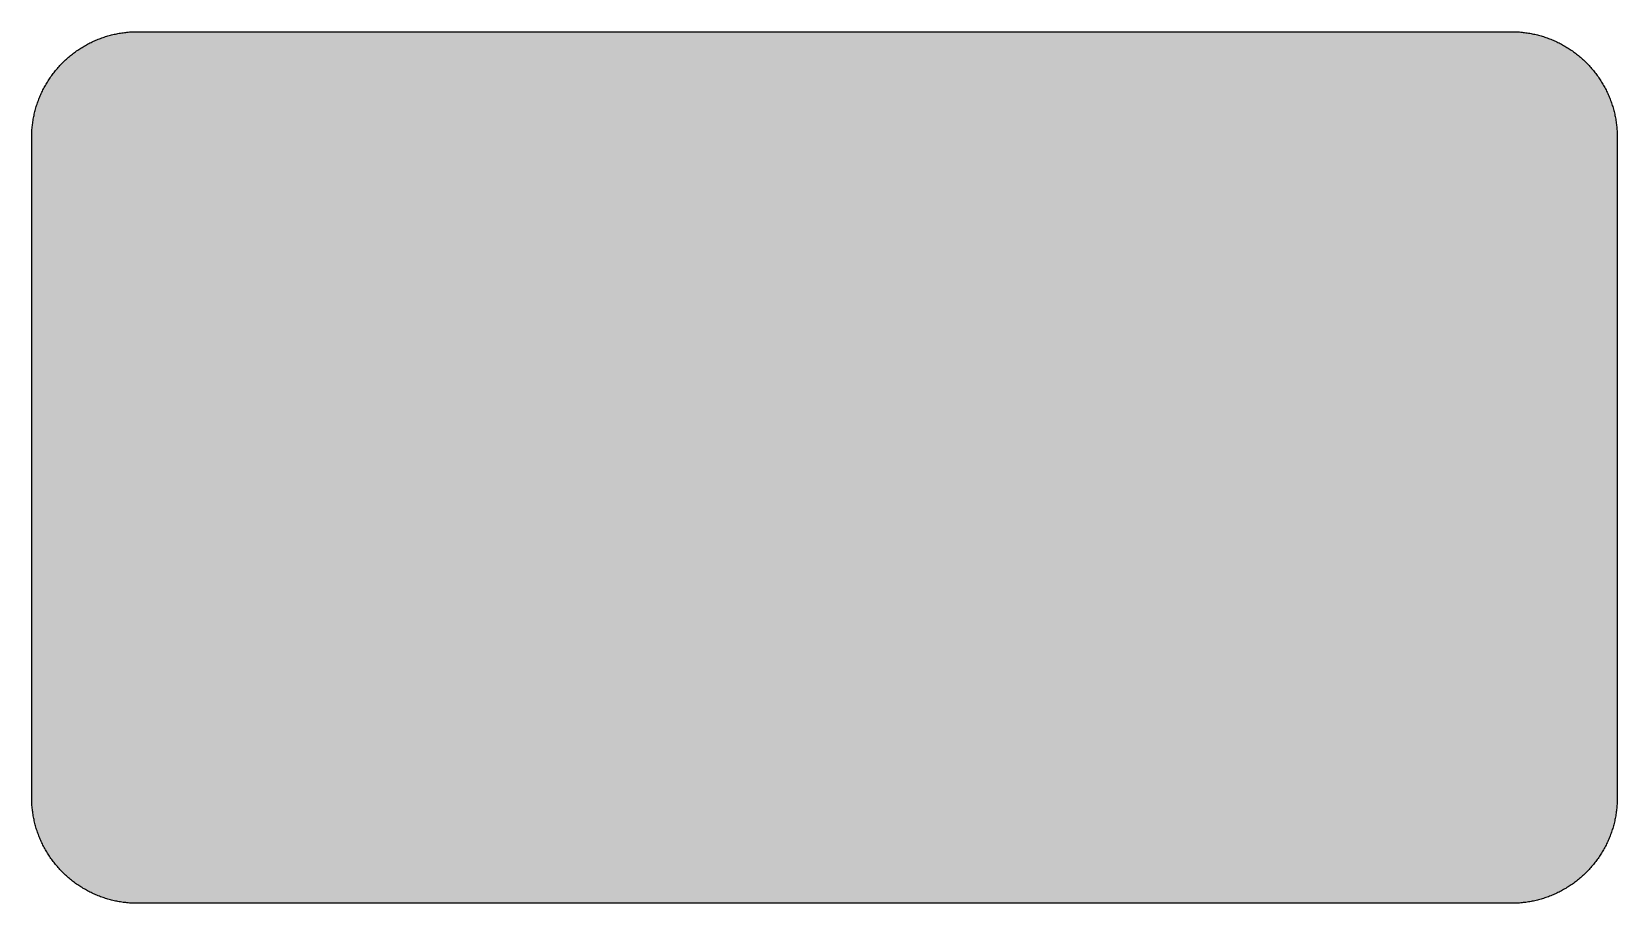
# Model space of a CAD drawing. Header units: millimetres. Extents: x 0 to 212, y 0 to 116.
import ezdxf

# ---------------------------------------------------------------- set-up
doc = ezdxf.new("R2010")
doc.units = ezdxf.units.MM

msp = doc.modelspace()

# ---------------------------------------------------------------- hatches: boundary and pattern name
msp.add_hatch(color=254).paths.add_polyline_path([(14.1633, 0.0536), (13.9878, 0.0533), (13.8125, 0.0559), (13.6373, 0.061), (13.462, 0.0686), (13.2893, 0.0787), (13.114, 0.0914), (12.9413, 0.1041), (12.7686, 0.1219), (12.5959, 0.1397), (12.4231, 0.16), (12.2504, 0.1829), (12.0777, 0.2057), (11.9075, 0.2337), (11.7373, 0.2616), (11.5672, 0.2921), (11.397, 0.3251), (11.2268, 0.3607), (11.0592, 0.3988), (10.8915, 0.4369), (10.7239, 0.4775), (10.5562, 0.5207), (10.3886, 0.5664), (10.2235, 0.6121), (10.0584, 0.6629), (9.8933, 0.7137), (9.7307, 0.7671), (9.5682, 0.8204), (9.4056, 0.8788), (9.2431, 0.9373), (9.083, 0.9982), (8.923, 1.0617), (8.763, 1.1252), (8.6055, 1.1938), (8.4455, 1.2624), (8.2906, 1.331), (8.1331, 1.4046), (7.9781, 1.4783), (7.8232, 1.5545), (7.6708, 1.6332), (7.5184, 1.7145), (7.366, 1.7958), (7.2161, 1.8796), (7.0663, 1.966), (6.919, 2.0523), (6.7716, 2.1438), (6.6243, 2.2352), (6.4795, 2.3266), (6.3348, 2.4232), (6.19, 2.5197), (6.0477, 2.6187), (5.908, 2.7178), (5.7683, 2.8194), (5.6286, 2.9235), (5.4915, 3.0302), (5.3543, 3.1369), (5.2197, 3.2461), (5.0851, 3.3579), (4.953, 3.4722), (4.8209, 3.5865), (4.6914, 3.7033), (4.5644, 3.8202), (4.4348, 3.9395), (4.3104, 4.0615), (4.1859, 4.1859), (4.0615, 4.3104), (3.9395, 4.4348), (3.8202, 4.5618), (3.7033, 4.6914), (3.5865, 4.8209), (3.4722, 4.953), (3.3579, 5.0851), (3.2487, 5.2197), (3.1369, 5.3543), (3.0302, 5.4915), (2.9235, 5.6286), (2.8194, 5.7683), (2.7178, 5.908), (2.6187, 6.0477), (2.5197, 6.19), (2.4232, 6.3348), (2.3266, 6.477), (2.2352, 6.6243), (2.1438, 6.7691), (2.0523, 6.919), (1.966, 7.0663), (1.8796, 7.2161), (1.7958, 7.366), (1.7145, 7.5184), (1.6332, 7.6708), (1.5545, 7.8232), (1.4783, 7.9781), (1.4046, 8.1331), (1.331, 8.2906), (1.2598, 8.4455), (1.1913, 8.603), (1.1252, 8.763), (1.0592, 8.923), (0.9982, 9.083), (0.9373, 9.2431), (0.8763, 9.4056), (0.8204, 9.5682), (0.7645, 9.7307), (0.7112, 9.8933), (0.6604, 10.0584), (0.6121, 10.2235), (0.5639, 10.3911), (0.5207, 10.5562), (0.4775, 10.7239), (0.4343, 10.8915), (0.3962, 11.0592), (0.3607, 11.2268), (0.3251, 11.397), (0.2921, 11.5672), (0.2616, 11.7373), (0.2311, 11.9075), (0.2057, 12.0802), (0.1803, 12.2504), (0.1575, 12.4231), (0.1372, 12.5959), (0.1194, 12.7686), (0.1041, 12.9413), (0.0889, 13.1166), (0.0787, 13.2893), (0.0686, 13.4645), (0.061, 13.6373), (0.0559, 13.8125), (0.0508, 13.9878), (0.0508, 14.163), (0.0522, 102.3592), (0.0508, 102.5322), (0.0559, 102.7074), (0.061, 102.8827), (0.0686, 103.058), (0.0787, 103.2307), (0.0889, 103.4059), (0.1041, 103.5787), (0.1194, 103.7514), (0.1372, 103.9241), (0.1575, 104.0968), (0.1803, 104.2695), (0.2057, 104.4423), (0.2311, 104.6124), (0.2616, 104.7826), (0.2921, 104.9528), (0.3251, 105.123), (0.3607, 105.2932), (0.3962, 105.4608), (0.4343, 105.6284), (0.4775, 105.7961), (0.5207, 105.9637), (0.5639, 106.1314), (0.6121, 106.2965), (0.6604, 106.4616), (0.7112, 106.6267), (0.7645, 106.7892), (0.8204, 106.9518), (0.8763, 107.1143), (0.9373, 107.2769), (0.9982, 107.4369), (1.0592, 107.5969), (1.1252, 107.757), (1.1913, 107.9144), (1.2598, 108.0745), (1.331, 108.2294), (1.4046, 108.3869), (1.4783, 108.5418), (1.5545, 108.6968), (1.6332, 108.8492), (1.7145, 109.0016), (1.7958, 109.154), (1.8796, 109.3038), (1.966, 109.4537), (2.0523, 109.601), (2.1438, 109.7483), (2.2352, 109.8956), (2.3266, 110.0404), (2.4232, 110.1852), (2.5197, 110.33), (2.6187, 110.4722), (2.7178, 110.6119), (2.8194, 110.7516), (2.9235, 110.8913), (3.0302, 111.0285), (3.1369, 111.1656), (3.2487, 111.3003), (3.3579, 111.4349), (3.4722, 111.567), (3.5865, 111.699), (3.7033, 111.8286), (3.8202, 111.9556), (3.9395, 112.0851), (4.0615, 112.2096), (4.1859, 112.334), (4.3104, 112.4585), (4.4348, 112.5804), (4.5644, 112.6998), (4.6914, 112.8166), (4.8209, 112.9335), (4.953, 113.0478), (5.0851, 113.1621), (5.2197, 113.2713), (5.3543, 113.3831), (5.4915, 113.4897), (5.6286, 113.5964), (5.7683, 113.7006), (5.908, 113.8022), (6.0477, 113.9012), (6.19, 114.0003), (6.3348, 114.0968), (6.4795, 114.1933), (6.6243, 114.2848), (6.7716, 114.3762), (6.919, 114.4676), (7.0663, 114.554), (7.2161, 114.6404), (7.366, 114.7242), (7.5184, 114.8055), (7.6708, 114.8867), (7.8232, 114.9655), (7.9781, 115.0417), (8.1331, 115.1153), (8.2906, 115.189), (8.4455, 115.2601), (8.6055, 115.3287), (8.763, 115.3947), (8.923, 115.4608), (9.083, 115.5217), (9.2431, 115.5827), (9.4056, 115.6437), (9.5682, 115.6995), (9.7307, 115.7554), (9.8933, 115.8088), (10.0584, 115.8596), (10.2235, 115.9078), (10.3886, 115.9561), (10.5562, 115.9993), (10.7239, 116.0424), (10.8915, 116.0856), (11.0592, 116.1237), (11.2268, 116.1593), (11.397, 116.1948), (11.5672, 116.2279), (11.7373, 116.2583), (11.9075, 116.2888), (12.0777, 116.3142), (12.2504, 116.3396), (12.4231, 116.3625), (12.5959, 116.3828), (12.7686, 116.4006), (12.9413, 116.4158), (13.114, 116.4311), (13.2893, 116.4412), (13.462, 116.4514), (13.6373, 116.459), (13.8125, 116.4641), (13.9878, 116.4692), (14.163, 116.4692), (197.6078, 116.4703), (197.7822, 116.4692), (197.9574, 116.4641), (198.1327, 116.459), (198.3054, 116.4514), (198.4807, 116.4412), (198.6534, 116.4311), (198.8287, 116.4158), (199.0014, 116.4006), (199.1741, 116.3828), (199.3468, 116.3625), (199.5195, 116.3396), (199.6897, 116.3142), (199.8624, 116.2888), (200.0326, 116.2583), (200.2028, 116.2279), (200.373, 116.1948), (200.5432, 116.1593), (200.7108, 116.1237), (200.8784, 116.0856), (201.0461, 116.0424), (201.2137, 115.9993), (201.3788, 115.9561), (201.5465, 115.9078), (201.7116, 115.8596), (201.8767, 115.8088), (202.0392, 115.7554), (202.2018, 115.6995), (202.3643, 115.6437), (202.5269, 115.5827), (202.6869, 115.5217), (202.8469, 115.4608), (203.007, 115.3947), (203.167, 115.3287), (203.3245, 115.2601), (203.4794, 115.189), (203.6369, 115.1153), (203.7918, 115.0417), (203.9468, 114.9655), (204.0992, 114.8867), (204.2516, 114.8055), (204.404, 114.7242), (204.5538, 114.6404), (204.7037, 114.554), (204.8535, 114.4676), (205.0009, 114.3762), (205.1456, 114.2848), (205.293, 114.1933), (205.4352, 114.0968), (205.58, 114.0003), (205.7222, 113.9012), (205.8619, 113.8022), (206.0016, 113.7006), (206.1413, 113.5964), (206.2785, 113.4897), (206.4156, 113.3831), (206.5503, 113.2713), (206.6849, 113.1621), (206.817, 113.0478), (206.949, 112.9335), (207.0786, 112.8166), (207.2081, 112.6998), (207.3351, 112.5804), (207.4596, 112.4585), (207.584, 112.334), (207.7085, 112.2096), (207.8304, 112.0851), (207.9498, 111.9556), (208.0666, 111.8286), (208.1835, 111.699), (208.2978, 111.567), (208.4121, 111.4349), (208.5238, 111.3003), (208.6331, 111.1656), (208.7397, 111.0285), (208.8464, 110.8913), (208.9506, 110.7516), (209.0522, 110.6119), (209.1512, 110.4722), (209.2503, 110.33), (209.3468, 110.1852), (209.4433, 110.0404), (209.5348, 109.8956), (209.6262, 109.7483), (209.7176, 109.601), (209.804, 109.4537), (209.8904, 109.3038), (209.9742, 109.154), (210.0555, 109.0016), (210.1367, 108.8492), (210.2155, 108.6968), (210.2917, 108.5418), (210.3653, 108.3869), (210.439, 108.2294), (210.5076, 108.0745), (210.5762, 107.9144), (210.6447, 107.757), (210.7082, 107.5969), (210.7717, 107.4369), (210.8327, 107.2769), (210.8911, 107.1143), (210.9495, 106.9518), (211.0029, 106.7892), (211.0562, 106.6267), (211.107, 106.4616), (211.1578, 106.2965), (211.2035, 106.1314), (211.2493, 105.9637), (211.2924, 105.7961), (211.3331, 105.6284), (211.3712, 105.4608), (211.4093, 105.2932), (211.4448, 105.123), (211.4779, 104.9528), (211.5083, 104.7826), (211.5363, 104.6124), (211.5642, 104.4423), (211.5871, 104.2695), (211.6099, 104.0968), (211.6303, 103.9241), (211.648, 103.7514), (211.6658, 103.5787), (211.6785, 103.4059), (211.6912, 103.2307), (211.7014, 103.058), (211.709, 102.8827), (211.7141, 102.7074), (211.7166, 102.5322), (211.7166, 102.3569), (211.7189, 14.1647), (211.7166, 13.9878), (211.7141, 13.8125), (211.709, 13.6373), (211.7014, 13.4645), (211.6912, 13.2893), (211.6785, 13.1166), (211.6658, 12.9413), (211.648, 12.7686), (211.6303, 12.5959), (211.6099, 12.4231), (211.5871, 12.2504), (211.5642, 12.0802), (211.5363, 11.9075), (211.5083, 11.7373), (211.4779, 11.5672), (211.4448, 11.397), (211.4093, 11.2268), (211.3712, 11.0592), (211.3331, 10.8915), (211.2924, 10.7239), (211.2493, 10.5562), (211.2035, 10.3911), (211.1578, 10.2235), (211.107, 10.0584), (211.0562, 9.8933), (211.0029, 9.7307), (210.9495, 9.5682), (210.8911, 9.4056), (210.8327, 9.2431), (210.7717, 9.083), (210.7082, 8.923), (210.6447, 8.763), (210.5762, 8.603), (210.5076, 8.4455), (210.439, 8.2906), (210.3653, 8.1331), (210.2917, 7.9781), (210.2155, 7.8232), (210.1367, 7.6708), (210.0555, 7.5184), (209.9742, 7.366), (209.8904, 7.2161), (209.804, 7.0663), (209.7176, 6.919), (209.6262, 6.7691), (209.5348, 6.6243), (209.4433, 6.477), (209.3468, 6.3348), (209.2503, 6.19), (209.1512, 6.0477), (209.0522, 5.908), (208.9506, 5.7683), (208.8464, 5.6286), (208.7397, 5.4915), (208.6331, 5.3543), (208.5238, 5.2197), (208.4121, 5.0851), (208.2978, 4.953), (208.1835, 4.8209), (208.0666, 4.6914), (207.9498, 4.5618), (207.8304, 4.4348), (207.7085, 4.3104), (207.584, 4.1859), (207.4596, 4.0615), (207.3351, 3.9395), (207.2081, 3.8202), (207.0786, 3.7033), (206.949, 3.5865), (206.817, 3.4722), (206.6849, 3.3579), (206.5503, 3.2461), (206.4156, 3.1369), (206.2785, 3.0302), (206.1413, 2.9235), (206.0016, 2.8194), (205.8619, 2.7178), (205.7222, 2.6187), (205.58, 2.5197), (205.4352, 2.4232), (205.293, 2.3266), (205.1456, 2.2352), (205.0009, 2.1438), (204.8535, 2.0523), (204.7037, 1.966), (204.5538, 1.8796), (204.404, 1.7958), (204.2516, 1.7145), (204.0992, 1.6332), (203.9468, 1.5545), (203.7918, 1.4783), (203.6369, 1.4046), (203.4794, 1.331), (203.3245, 1.2624), (203.167, 1.1938), (203.007, 1.1252), (202.8469, 1.0617), (202.6869, 0.9982), (202.5269, 0.9373), (202.3643, 0.8788), (202.2018, 0.8204), (202.0392, 0.7671), (201.8767, 0.7137), (201.7116, 0.6629), (201.5465, 0.6121), (201.3788, 0.5664), (201.2137, 0.5207), (201.0461, 0.4775), (200.8784, 0.4369), (200.7108, 0.3988), (200.5432, 0.3607), (200.373, 0.3251), (200.2028, 0.2921), (200.0326, 0.2616), (199.8624, 0.2337), (199.6897, 0.2057), (199.5195, 0.1829), (199.3468, 0.16), (199.1741, 0.1397), (199.0014, 0.1219), (198.8287, 0.1041), (198.6534, 0.0914), (198.4807, 0.0787), (198.3054, 0.0686), (198.1327, 0.061), (197.9574, 0.0559), (197.7822, 0.0533), (197.6069, 0.0533)])
h = msp.add_hatch(color=59)
h.paths.add_polyline_path([(14.1633, 3.5814), (13.8887, 3.5839), (13.6169, 3.5941), (13.3477, 3.6119), (13.081, 3.6347), (12.8143, 3.6652), (12.5501, 3.7008), (12.2885, 3.7465), (12.0294, 3.7948), (11.7729, 3.8506), (11.5164, 3.9141), (11.2649, 3.9827), (11.016, 4.0564), (10.7671, 4.1351), (10.5232, 4.2215), (10.2819, 4.3129), (10.0432, 4.412), (9.8069, 4.5161), (9.5733, 4.6228), (9.3447, 4.7371), (9.1186, 4.8565), (8.8951, 4.9809), (8.6741, 5.113), (8.4582, 5.2476), (8.2448, 5.3873), (8.0366, 5.5321), (7.8308, 5.682), (7.6276, 5.8369), (7.4295, 5.9969), (7.2365, 6.1595), (7.046, 6.3297), (6.8605, 6.5024), (6.6777, 6.6802), (6.5024, 6.8605), (6.3271, 7.046), (6.1595, 7.2365), (5.9969, 7.432), (5.8369, 7.6302), (5.682, 7.8308), (5.5321, 8.0366), (5.3873, 8.2448), (5.2451, 8.4582), (5.1105, 8.6741), (4.9809, 8.8951), (4.8565, 9.1186), (4.7371, 9.3447), (4.6228, 9.5758), (4.5136, 9.8069), (4.4094, 10.0432), (4.3129, 10.2819), (4.2215, 10.5232), (4.1351, 10.7696), (4.0538, 11.016), (3.9802, 11.2649), (3.9116, 11.5189), (3.8506, 11.7729), (3.7948, 12.0294), (3.744, 12.2911), (3.7008, 12.5527), (3.6627, 12.8143), (3.6322, 13.081), (3.6093, 13.3502), (3.5916, 13.6195), (3.5814, 13.8913), (3.5789, 14.163), (3.58, 102.3592), (3.5814, 102.6312), (3.5916, 102.903), (3.6093, 103.1723), (3.6322, 103.439), (3.6627, 103.7057), (3.7008, 103.9698), (3.744, 104.2314), (3.7948, 104.4905), (3.8506, 104.7471), (3.9116, 105.0036), (3.9802, 105.2551), (4.0538, 105.504), (4.1351, 105.7529), (4.2215, 105.9967), (4.3129, 106.238), (4.4094, 106.4768), (4.5136, 106.713), (4.6228, 106.9467), (4.7371, 107.1753), (4.8565, 107.4014), (4.9809, 107.6249), (5.1105, 107.8459), (5.2451, 108.0618), (5.3873, 108.2751), (5.5321, 108.4834), (5.682, 108.6891), (5.8369, 108.8923), (5.9969, 109.0905), (6.1595, 109.2835), (6.3271, 109.474), (6.5024, 109.6594), (6.6777, 109.8423), (6.8605, 110.0176), (7.046, 110.1928), (7.2365, 110.3605), (7.4295, 110.523), (7.6276, 110.683), (7.8308, 110.838), (8.0366, 110.9878), (8.2448, 111.1326), (8.4582, 111.2749), (8.6741, 111.4095), (8.8951, 111.539), (9.1186, 111.6635), (9.3447, 111.7829), (9.5733, 111.8972), (9.8069, 112.0064), (10.0432, 112.1105), (10.2819, 112.207), (10.5232, 112.2985), (10.7671, 112.3848), (11.016, 112.4661), (11.2649, 112.5398), (11.5164, 112.6084), (11.7729, 112.6693), (12.0294, 112.7252), (12.2885, 112.776), (12.5501, 112.8192), (12.8143, 112.8573), (13.081, 112.8878), (13.3477, 112.9106), (13.6169, 112.9284), (13.8887, 112.9386), (14.163, 112.9411), (197.6078, 112.9425), (197.8787, 112.9386), (198.1505, 112.9284), (198.4197, 112.9106), (198.689, 112.8878), (198.9557, 112.8573), (199.2173, 112.8192), (199.4789, 112.776), (199.7405, 112.7252), (199.9971, 112.6693), (200.2511, 112.6084), (200.5051, 112.5398), (200.754, 112.4661), (201.0004, 112.3848), (201.2467, 112.2985), (201.488, 112.207), (201.7268, 112.1105), (201.963, 112.0064), (202.1942, 111.8972), (202.4253, 111.7829), (202.6514, 111.6635), (202.8749, 111.539), (203.0959, 111.4095), (203.3118, 111.2749), (203.5251, 111.1326), (203.7334, 110.9878), (203.9391, 110.838), (204.1398, 110.683), (204.3379, 110.523), (204.5335, 110.3605), (204.724, 110.1928), (204.9094, 110.0176), (205.0898, 109.8423), (205.2676, 109.6594), (205.4403, 109.474), (205.6105, 109.2835), (205.773, 109.0905), (205.933, 108.8923), (206.088, 108.6891), (206.2378, 108.4834), (206.3826, 108.2751), (206.5223, 108.0618), (206.6569, 107.8459), (206.789, 107.6249), (206.9135, 107.4014), (207.0329, 107.1753), (207.1472, 106.9467), (207.2538, 106.713), (207.358, 106.4768), (207.457, 106.238), (207.5485, 105.9967), (207.6348, 105.7529), (207.7136, 105.504), (207.7872, 105.2551), (207.8558, 105.0036), (207.9193, 104.7471), (207.9752, 104.4905), (208.0235, 104.2314), (208.0692, 103.9698), (208.1047, 103.7057), (208.1352, 103.439), (208.1581, 103.1723), (208.1759, 102.903), (208.186, 102.6312), (208.1911, 102.3569), (208.1911, 14.1647), (208.186, 13.8913), (208.1759, 13.6195), (208.1581, 13.3502), (208.1352, 13.081), (208.1047, 12.8143), (208.0692, 12.5527), (208.0235, 12.2911), (207.9752, 12.0294), (207.9193, 11.7729), (207.8558, 11.5189), (207.7872, 11.2649), (207.7136, 11.016), (207.6348, 10.7696), (207.5485, 10.5232), (207.457, 10.2819), (207.358, 10.0432), (207.2538, 9.8069), (207.1472, 9.5758), (207.0329, 9.3447), (206.9135, 9.1186), (206.789, 8.8951), (206.6569, 8.6741), (206.5223, 8.4582), (206.3826, 8.2448), (206.2378, 8.0366), (206.088, 7.8308), (205.933, 7.6302), (205.773, 7.432), (205.6105, 7.2365), (205.4403, 7.046), (205.2676, 6.8605), (205.0898, 6.6802), (204.9094, 6.5024), (204.724, 6.3297), (204.5335, 6.1595), (204.3379, 5.9969), (204.1398, 5.8369), (203.9391, 5.682), (203.7334, 5.5321), (203.5251, 5.3873), (203.3118, 5.2476), (203.0959, 5.113), (202.8749, 4.9809), (202.6514, 4.8565), (202.4253, 4.7371), (202.1942, 4.6228), (201.963, 4.5161), (201.7268, 4.412), (201.488, 4.3129), (201.2467, 4.2215), (201.0004, 4.1351), (200.754, 4.0564), (200.5051, 3.9827), (200.2511, 3.9141), (199.9971, 3.8506), (199.7405, 3.7948), (199.4789, 3.7465), (199.2173, 3.7008), (198.9557, 3.6652), (198.689, 3.6347), (198.4197, 3.6119), (198.1505, 3.5941), (197.8787, 3.5839), (197.6069, 3.5789)])
h.paths.add_polyline_path([(14.1633, 8.8731), (14.0259, 8.8748), (13.8887, 8.8798), (13.7541, 8.8875), (13.622, 8.9002), (13.4874, 8.9154), (13.3553, 8.9332), (13.2258, 8.9535), (13.0962, 8.9789), (12.9667, 9.0068), (12.8397, 9.0373), (12.7127, 9.0729), (12.5882, 9.1084), (12.4663, 9.1491), (12.3419, 9.1923), (12.2225, 9.238), (12.1031, 9.2888), (11.9837, 9.3396), (11.8694, 9.3929), (11.7526, 9.4513), (11.6408, 9.5098), (11.5291, 9.5733), (11.4198, 9.6368), (11.3106, 9.7053), (11.2039, 9.7765), (11.0998, 9.8476), (10.9957, 9.9238), (10.8966, 10), (10.7975, 10.0787), (10.6985, 10.1625), (10.6045, 10.2464), (10.5105, 10.3327), (10.4216, 10.4216), (10.3327, 10.5131), (10.2464, 10.6045), (10.16, 10.701), (10.0787, 10.7975), (10, 10.8966), (9.9212, 10.9982), (9.8476, 11.0998), (9.7739, 11.2039), (9.7053, 11.3106), (9.6368, 11.4198), (9.5707, 11.5291), (9.5098, 11.6408), (9.4488, 11.7551), (9.3929, 11.8694), (9.337, 11.9863), (9.2862, 12.1031), (9.238, 12.2225), (9.1923, 12.3444), (9.1491, 12.4663), (9.1084, 12.5908), (9.0703, 12.7152), (9.0373, 12.8397), (9.0068, 12.9692), (8.9789, 13.0962), (8.9535, 13.2258), (8.9306, 13.3579), (8.9129, 13.4899), (8.8976, 13.622), (8.8849, 13.7566), (8.8773, 13.8913), (8.8722, 14.0259), (8.8697, 14.163), (8.8717, 102.3592), (8.8722, 102.4941), (8.8773, 102.6312), (8.8849, 102.7659), (8.8976, 102.8979), (8.9129, 103.0326), (8.9306, 103.1646), (8.9535, 103.2942), (8.9789, 103.4237), (9.0068, 103.5533), (9.0373, 103.6803), (9.0703, 103.8073), (9.1084, 103.9317), (9.1491, 104.0536), (9.1923, 104.1781), (9.238, 104.2975), (9.2862, 104.4169), (9.337, 104.5362), (9.3929, 104.6505), (9.4488, 104.7674), (9.5098, 104.8791), (9.5707, 104.9909), (9.6368, 105.1001), (9.7053, 105.2093), (9.7739, 105.316), (9.8476, 105.4202), (9.9212, 105.5243), (10, 105.6234), (10.0787, 105.7224), (10.16, 105.8215), (10.2464, 105.9155), (10.3327, 106.0094), (10.4216, 106.0983), (10.5105, 106.1872), (10.6045, 106.2736), (10.6985, 106.36), (10.7975, 106.4412), (10.8966, 106.52), (10.9957, 106.5987), (11.0998, 106.6724), (11.2039, 106.746), (11.3106, 106.8146), (11.4198, 106.8832), (11.5291, 106.9492), (11.6408, 107.0102), (11.7526, 107.0712), (11.8694, 107.127), (11.9837, 107.1829), (12.1031, 107.2337), (12.2225, 107.282), (12.3419, 107.3277), (12.4663, 107.3709), (12.5882, 107.4115), (12.7127, 107.4496), (12.8397, 107.4826), (12.9667, 107.5131), (13.0962, 107.5411), (13.2258, 107.5665), (13.3553, 107.5893), (13.4874, 107.6071), (13.622, 107.6223), (13.7541, 107.635), (13.8887, 107.6427), (14.0259, 107.6477), (14.163, 107.6503), (197.6078, 107.6508), (197.7441, 107.6477), (197.8787, 107.6427), (198.0133, 107.635), (198.1479, 107.6223), (198.28, 107.6071), (198.4121, 107.5893), (198.5442, 107.5665), (198.6737, 107.5411), (198.8007, 107.5131), (198.9303, 107.4826), (199.0547, 107.4496), (199.1792, 107.4115), (199.3036, 107.3709), (199.4256, 107.3277), (199.5475, 107.282), (199.6669, 107.2337), (199.7837, 107.1829), (199.9005, 107.127), (200.0148, 107.0712), (200.1291, 107.0102), (200.2409, 106.9492), (200.3501, 106.8832), (200.4593, 106.8146), (200.566, 106.746), (200.6702, 106.6724), (200.7718, 106.5987), (200.8734, 106.52), (200.9724, 106.4412), (201.0689, 106.36), (201.1655, 106.2736), (201.2569, 106.1872), (201.3483, 106.0983), (201.4372, 106.0094), (201.5236, 105.9155), (201.6074, 105.8215), (201.6912, 105.7224), (201.77, 105.6234), (201.8462, 105.5243), (201.9224, 105.4202), (201.9935, 105.316), (202.0646, 105.2093), (202.1332, 105.1001), (202.1967, 104.9909), (202.2602, 104.8791), (202.3186, 104.7674), (202.377, 104.6505), (202.4304, 104.5362), (202.4812, 104.4169), (202.532, 104.2975), (202.5777, 104.1781), (202.6209, 104.0536), (202.6615, 103.9317), (202.6971, 103.8073), (202.7326, 103.6803), (202.7631, 103.5533), (202.7911, 103.4237), (202.8165, 103.2942), (202.8368, 103.1646), (202.8546, 103.0326), (202.8698, 102.8979), (202.8825, 102.7659), (202.8901, 102.6312), (202.8952, 102.4941), (202.8977, 102.3569), (202.8994, 14.1647), (202.8952, 14.0259), (202.8901, 13.8913), (202.8825, 13.7566), (202.8698, 13.622), (202.8546, 13.4899), (202.8368, 13.3579), (202.8165, 13.2258), (202.7911, 13.0962), (202.7631, 12.9692), (202.7326, 12.8397), (202.6971, 12.7152), (202.6615, 12.5908), (202.6209, 12.4663), (202.5777, 12.3444), (202.532, 12.2225), (202.4812, 12.1031), (202.4304, 11.9863), (202.377, 11.8694), (202.3186, 11.7551), (202.2602, 11.6408), (202.1967, 11.5291), (202.1332, 11.4198), (202.0646, 11.3106), (201.9935, 11.2039), (201.9224, 11.0998), (201.8462, 10.9982), (201.77, 10.8966), (201.6912, 10.7975), (201.6074, 10.701), (201.5236, 10.6045), (201.4372, 10.5131), (201.3483, 10.4216), (201.2569, 10.3327), (201.1655, 10.2464), (201.0689, 10.1625), (200.9724, 10.0787), (200.8734, 10), (200.7718, 9.9238), (200.6702, 9.8476), (200.566, 9.7765), (200.4593, 9.7053), (200.3501, 9.6368), (200.2409, 9.5733), (200.1291, 9.5098), (200.0148, 9.4513), (199.9005, 9.3929), (199.7837, 9.3396), (199.6669, 9.2888), (199.5475, 9.238), (199.4256, 9.1923), (199.3036, 9.1491), (199.1792, 9.1084), (199.0547, 9.0729), (198.9303, 9.0373), (198.8007, 9.0068), (198.6737, 8.9789), (198.5442, 8.9535), (198.4121, 8.9332), (198.28, 8.9154), (198.1479, 8.9002), (198.0133, 8.8875), (197.8787, 8.8798), (197.7441, 8.8748), (197.6069, 8.8722)], flags=16)
h = msp.add_hatch(color=59)
h.paths.add_polyline_path([(146.455, 95.3036), (116.2734, 95.3036), (116.111, 95.3008), (115.951, 95.2957), (115.791, 95.2856), (115.631, 95.2729), (115.4735, 95.2576), (115.316, 95.2373), (115.1611, 95.2144), (115.0061, 95.189), (114.8512, 95.1586), (114.6988, 95.1255), (114.5489, 95.09), (114.3965, 95.0493), (114.2492, 95.0062), (114.1019, 94.9604), (113.9546, 94.9122), (113.8098, 94.8588), (113.665, 94.803), (113.5228, 94.7445), (113.3831, 94.6836), (113.2434, 94.6201), (113.1062, 94.5515), (112.969, 94.4829), (112.837, 94.4093), (112.7049, 94.3331), (112.5728, 94.2543), (112.4433, 94.173), (112.3163, 94.0892), (112.1918, 94.0029), (112.0699, 93.914), (111.948, 93.8225), (111.8286, 93.726), (111.7117, 93.6295), (111.5974, 93.5304), (111.4831, 93.4288), (111.3739, 93.3247), (111.2647, 93.218), (111.158, 93.1088), (111.0539, 92.997), (110.9523, 92.8827), (110.8532, 92.7659), (110.7567, 92.649), (110.6627, 92.5271), (110.5713, 92.4052), (110.4824, 92.2807), (110.396, 92.1537), (110.3122, 92.0267), (110.2309, 91.8947), (110.1547, 91.7626), (110.0785, 91.628), (110.0049, 91.4908), (109.9363, 91.3536), (109.8702, 91.2139), (109.8042, 91.0717), (109.7458, 90.9269), (109.6874, 90.7821), (109.6315, 90.6348), (109.5807, 90.4875), (109.5324, 90.3376), (109.4867, 90.1852), (109.4461, 90.0328), (109.408, 89.8779), (109.3724, 89.723), (109.3394, 89.5655), (109.3114, 89.4055), (105.8855, 68.8453), (61.7883, 68.8453), (61.6966, 68.8416), (61.6052, 68.8391), (61.5163, 68.834), (61.4274, 68.8264), (61.3385, 68.8162), (61.2496, 68.8035), (61.1632, 68.7883), (61.0768, 68.773), (60.9905, 68.7527), (60.9067, 68.7324), (60.8228, 68.7095), (60.739, 68.6841), (60.6552, 68.6587), (60.5739, 68.6308), (60.4952, 68.6003), (60.4139, 68.5673), (60.3352, 68.5317), (60.259, 68.4962), (60.1828, 68.4581), (60.1066, 68.4174), (60.0329, 68.3768), (59.9592, 68.3336), (59.8856, 68.2879), (59.8145, 68.2422), (59.7459, 68.1939), (59.6773, 68.1431), (59.6087, 68.0923), (59.5427, 68.039), (59.4792, 67.9831), (59.4157, 67.9272), (59.3547, 67.8688), (59.2938, 67.8104), (59.2328, 67.7494), (59.1769, 67.6885), (59.121, 67.625), (59.0652, 67.5589), (59.0118, 67.4929), (58.961, 67.4268), (58.9102, 67.3583), (58.862, 67.2871), (58.8162, 67.216), (58.7705, 67.1449), (58.7273, 67.0712), (58.6842, 66.9976), (58.6461, 66.9214), (58.608, 66.8452), (58.5699, 66.7664), (58.5368, 66.6877), (58.5038, 66.609), (58.4733, 66.5277), (58.4454, 66.4464), (58.4175, 66.3651), (58.3921, 66.2813), (58.3692, 66.1975), (58.3489, 66.1137), (58.3311, 66.0273), (58.3133, 65.9409), (58.3006, 65.852), (58.2879, 65.7657), (58.2778, 65.6768), (58.2701, 65.5879), (58.2651, 65.4964), (58.26, 65.4075), (58.26, 65.3161), (58.26, 65.3085), (58.26, 65.2983), (58.26, 65.2907), (58.26, 65.2831), (58.26, 65.2729), (58.26, 65.2653), (58.26, 65.2577), (58.26, 65.2475), (58.26, 65.2399), (58.26, 65.2297), (58.26, 65.2221), (58.26, 65.2145), (58.26, 65.2043), (58.2625, 65.1967), (58.2625, 65.1891), (58.2625, 65.1789), (58.2625, 65.1713), (58.2625, 65.1637), (58.2625, 65.1535), (58.2625, 65.1459), (58.2651, 65.1383), (58.2651, 65.1281), (58.2651, 65.1205), (58.2651, 65.1104), (58.2651, 65.1027), (58.2676, 65.0951), (58.2676, 65.085), (58.2676, 65.0773), (58.2676, 65.0697), (58.2701, 65.0596), (58.2701, 65.0519), (58.2701, 65.0443), (58.2701, 65.0342), (58.2727, 65.0265), (58.2727, 65.0189), (58.2727, 65.0088), (58.2752, 65.0011), (58.2752, 64.9935), (58.2752, 64.9834), (58.2752, 64.9757), (58.2778, 64.9681), (58.2778, 64.958), (58.2803, 64.9503), (58.2803, 64.9427), (58.2803, 64.9326), (58.2828, 64.9249), (58.2828, 64.9173), (58.2828, 64.9072), (58.2854, 64.8995), (58.2854, 64.8919), (58.2879, 64.8818), (58.2879, 64.8741), (58.2879, 64.8665), (58.2905, 64.8564), (58.2905, 64.8487), (58.293, 64.8411), (58.293, 64.831), (58.2955, 64.8233), (58.2955, 64.8157), (58.2981, 64.8056), (58.2981, 64.7979), (58.3006, 64.7903), (58.3006, 64.7802), (58.3032, 64.7725), (61.7883, 42.387), (64.885, 42.387), (65.0113, 42.5425), (65.1383, 42.6949), (65.2704, 42.8473), (65.4025, 42.9971), (65.5371, 43.1444), (65.6717, 43.2892), (65.8114, 43.4315), (65.9511, 43.5737), (66.0908, 43.7134), (66.2356, 43.848), (66.3804, 43.9826), (66.5277, 44.1147), (66.675, 44.2468), (66.8274, 44.3738), (66.9773, 44.5008), (67.1322, 44.6227), (67.2871, 44.7446), (67.4446, 44.864), (67.6021, 44.9809), (67.7621, 45.0952), (67.9221, 45.2069), (68.0872, 45.3161), (68.2498, 45.4254), (68.4149, 45.5295), (68.5825, 45.6336), (68.7502, 45.7327), (68.9204, 45.8318), (69.0931, 45.9257), (69.2633, 46.0197), (69.4385, 46.1112), (69.6138, 46.2001), (69.789, 46.2864), (69.9668, 46.3702), (70.1446, 46.4515), (70.3224, 46.5303), (70.5028, 46.6065), (70.6857, 46.6801), (70.8685, 46.7512), (71.0514, 46.8198), (71.2368, 46.8859), (71.4223, 46.9494), (71.6077, 47.0103), (71.7956, 47.0687), (71.9836, 47.1246), (72.1741, 47.178), (72.3646, 47.2262), (72.5551, 47.2745), (72.7456, 47.3202), (72.9386, 47.3634), (73.1317, 47.404), (73.3247, 47.4421), (73.5203, 47.4751), (73.7159, 47.5082), (73.9115, 47.5361), (74.107, 47.564), (74.3052, 47.5869), (74.5033, 47.6072), (74.7014, 47.6275), (74.8995, 47.6428), (75.0976, 47.6555), (75.2983, 47.6656), (75.4964, 47.6707), (75.6971, 47.6758), (75.8977, 47.6783), (76.0984, 47.6758), (76.2991, 47.6707), (76.4997, 47.6656), (76.6978, 47.6555), (76.8985, 47.6428), (77.0966, 47.6275), (77.2947, 47.6072), (77.4929, 47.5869), (77.6884, 47.564), (77.8866, 47.5361), (78.0821, 47.5082), (78.2777, 47.4751), (78.4708, 47.4421), (78.6663, 47.404), (78.8594, 47.3634), (79.0499, 47.3202), (79.2429, 47.2745), (79.4334, 47.2262), (79.6239, 47.178), (79.8119, 47.1246), (80.0024, 47.0687), (80.1878, 47.0103), (80.3758, 46.9494), (80.5612, 46.8859), (80.7466, 46.8198), (80.9295, 46.7512), (81.1124, 46.6801), (81.2927, 46.6065), (81.4756, 46.5303), (81.6534, 46.4515), (81.8312, 46.3702), (82.009, 46.2864), (82.1842, 46.2001), (82.3595, 46.1112), (82.5348, 46.0197), (82.7049, 45.9257), (82.8777, 45.8318), (83.0478, 45.7327), (83.2155, 45.6336), (83.3831, 45.5295), (83.5482, 45.4254), (83.7108, 45.3161), (83.8759, 45.2069), (84.0359, 45.0952), (84.1959, 44.9809), (84.3534, 44.864), (84.5109, 44.7446), (84.6658, 44.6227), (84.8208, 44.5008), (84.9706, 44.3738), (85.123, 44.2468), (85.2703, 44.1147), (85.4177, 43.9826), (85.5624, 43.848), (85.7072, 43.7134), (85.8469, 43.5737), (85.9892, 43.4315), (86.1263, 43.2892), (86.2609, 43.1444), (86.3956, 42.9971), (86.5276, 42.8473), (86.6597, 42.6949), (86.7867, 42.5425), (86.9137, 42.385), (105.8855, 42.387), (105.885, 42.6695), (105.8926, 42.9539), (105.9002, 43.2384), (105.9129, 43.5229), (105.9282, 43.8048), (105.9485, 44.0893), (105.9713, 44.3713), (105.9967, 44.6532), (106.0272, 44.9326), (106.0602, 45.212), (106.0958, 45.4939), (106.1364, 45.7708), (106.1796, 46.0502), (106.2253, 46.3271), (106.2761, 46.6039), (106.3295, 46.8808), (106.3854, 47.1551), (106.4463, 47.4294), (106.5098, 47.7012), (106.5759, 47.9755), (106.647, 48.2448), (106.7206, 48.5165), (106.7968, 48.7858), (106.8756, 49.055), (106.9594, 49.3217), (107.0458, 49.5884), (107.1347, 49.8526), (107.2286, 50.1167), (107.3226, 50.3784), (107.4217, 50.64), (107.5258, 50.9016), (107.63, 51.1607), (107.7392, 51.4172), (107.8509, 51.6738), (107.9652, 51.9303), (108.0846, 52.1818), (108.204, 52.4358), (108.3285, 52.6847), (108.4555, 52.9361), (108.5875, 53.1825), (108.7196, 53.4289), (108.8568, 53.6727), (108.9965, 53.9166), (109.1387, 54.1579), (109.2835, 54.3966), (109.4308, 54.6354), (109.5832, 54.8716), (109.7382, 55.1078), (109.8956, 55.339), (110.0557, 55.5701), (110.2182, 55.7987), (110.3859, 56.0273), (110.5535, 56.2534), (110.7262, 56.4769), (110.9015, 56.6979), (111.0793, 56.9163), (111.2596, 57.1348), (111.4425, 57.3507), (111.6279, 57.564), (111.8184, 57.7748), (112.0089, 57.9857), (112.2045, 58.1914), (112.4001, 58.3971), (112.6007, 58.6003), (112.8039, 58.7985), (113.0097, 58.9966), (113.2154, 59.1922), (113.4262, 59.3827), (113.6371, 59.5732), (113.8504, 59.7586), (114.0663, 59.9415), (114.2822, 60.1218), (114.5032, 60.2996), (114.7242, 60.4749), (114.9477, 60.6476), (115.1738, 60.8152), (115.3998, 60.9829), (115.631, 61.1454), (115.8621, 61.3054), (116.0932, 61.4629), (116.3295, 61.6179), (116.5657, 61.7677), (116.8019, 61.9176), (117.0432, 62.0624), (117.2845, 62.2046), (117.5258, 62.3443), (117.7722, 62.4815), (118.0186, 62.6135), (118.2649, 62.7456), (118.5139, 62.8726), (118.7653, 62.9971), (119.0168, 63.1165), (119.2708, 63.2358), (119.5273, 63.3501), (119.7839, 63.4619), (120.0404, 63.5711), (120.2995, 63.6753), (120.5586, 63.7769), (120.8202, 63.8759), (121.0843, 63.9724), (121.3485, 64.0664), (121.6127, 64.1553), (121.8794, 64.2417), (122.1461, 64.3255), (122.4153, 64.4042), (122.6845, 64.4804), (122.9538, 64.5541), (123.2256, 64.6252), (123.4973, 64.6913), (123.7717, 64.7548), (124.046, 64.8157), (124.3203, 64.8716), (124.5972, 64.9249), (124.874, 64.9757), (125.1509, 65.0215), (125.4277, 65.0646), (125.7071, 65.1053), (125.9865, 65.1408), (126.2685, 65.1739), (126.5479, 65.2043), (126.8298, 65.2297), (127.1118, 65.2526), (127.3937, 65.2729), (127.6782, 65.2882), (127.9627, 65.3009), (128.2446, 65.3085), (128.5291, 65.3136), (128.8161, 65.3161), (129.1336, 65.3136), (129.4536, 65.3085), (129.7711, 65.2958), (130.0886, 65.2805), (130.4061, 65.2602), (130.7211, 65.2374), (131.0361, 65.2094), (131.351, 65.1764), (131.666, 65.1383), (131.9784, 65.0977), (132.2908, 65.0519), (132.6007, 65.0011), (132.9106, 64.9478), (133.2205, 64.8894), (133.5278, 64.8259), (133.8351, 64.7598), (134.1399, 64.6887), (134.4447, 64.6151), (134.747, 64.5363), (135.0493, 64.4525), (135.3515, 64.3661), (135.6487, 64.2747), (135.9484, 64.1782), (136.2431, 64.0791), (136.5377, 63.9775), (136.8323, 63.8683), (137.1244, 63.7591), (137.414, 63.6422), (137.7036, 63.5229), (137.9906, 63.4009), (138.2751, 63.2739), (138.557, 63.1444), (138.8389, 63.0098), (139.1183, 62.8701), (139.3977, 62.7278), (139.6721, 62.5831), (139.9464, 62.4332), (140.2182, 62.2783), (140.4874, 62.1233), (140.7566, 61.9608), (141.0233, 61.7957), (141.285, 61.628), (141.5466, 61.4578), (141.8057, 61.28), (142.0622, 61.1022), (142.3162, 60.9194), (142.5702, 60.7339), (142.8191, 60.5434), (143.0655, 60.3504), (143.3119, 60.1523), (143.5532, 59.9516), (143.7919, 59.7484), (144.0307, 59.5401), (144.2644, 59.3293), (144.4955, 59.116), (144.7241, 58.8975), (144.9502, 58.6765), (145.1737, 58.453), (145.3947, 58.2244), (145.6131, 57.9933), (145.8265, 57.7596), (146.0398, 57.5208), (146.2481, 57.2821), (146.4539, 57.0357)])
h.paths.add_polyline_path([(137.6355, 90.012), (115.3185, 90.012), (115.2779, 90.01), (115.2373, 90.01), (115.1966, 90.0074), (115.156, 90.0024), (115.1179, 89.9998), (115.0772, 89.9947), (115.0391, 89.9897), (115.001, 89.982), (114.9629, 89.9744), (114.9248, 89.9668), (114.8867, 89.9566), (114.8486, 89.9465), (114.8105, 89.9363), (114.775, 89.9262), (114.7369, 89.9135), (114.7013, 89.9008), (114.6658, 89.8855), (114.6302, 89.8703), (114.5946, 89.855), (114.5591, 89.8398), (114.5261, 89.822), (114.4905, 89.8068), (114.4575, 89.7865), (114.4245, 89.7687), (114.3914, 89.7484), (114.361, 89.728), (114.3279, 89.7077), (114.2975, 89.6849), (114.267, 89.662), (114.2365, 89.6391), (114.206, 89.6163), (114.1755, 89.5934), (114.1476, 89.568), (114.1197, 89.5426), (114.0917, 89.5147), (114.0638, 89.4893), (114.0384, 89.4613), (114.013, 89.4334), (113.9876, 89.4055), (113.9622, 89.3775), (113.9368, 89.347), (113.9139, 89.3166), (113.8911, 89.2861), (113.8682, 89.2556), (113.8479, 89.2226), (113.8276, 89.1921), (113.8072, 89.1591), (113.7869, 89.1261), (113.7691, 89.0905), (113.7488, 89.0575), (113.7336, 89.0219), (113.7158, 88.9889), (113.7006, 88.9533), (113.6853, 88.9178), (113.6701, 88.8797), (113.6574, 88.8441), (113.6447, 88.806), (113.632, 88.7679), (113.6193, 88.7298), (113.6091, 88.6917), (113.6015, 88.6536), (113.5913, 88.6155), (113.5837, 88.5749), (113.5761, 88.5368), (110.2953, 68.8453), (137.6355, 68.8453)], flags=16)
edge = h.paths.add_edge_path(flags=16)
edge.add_line((149.9828, 42.387), (149.9794, 42.6491))
edge.add_line((149.9794, 42.6491), (149.9743, 42.9108))
edge.add_line((149.9743, 42.9108), (149.9667, 43.1724))
edge.add_line((149.9667, 43.1724), (149.9565, 43.434))
edge.add_line((149.9565, 43.434), (149.9413, 43.6956))
edge.add_line((149.9413, 43.6956), (149.9235, 43.9572))
edge.add_line((149.9235, 43.9572), (149.9032, 44.2163))
edge.add_line((149.9032, 44.2163), (149.8778, 44.4779))
edge.add_line((149.8778, 44.4779), (149.8498, 44.737))
edge.add_line((149.8498, 44.737), (149.8194, 44.9961))
edge.add_line((149.8194, 44.9961), (149.7863, 45.2526))
edge.add_line((149.7863, 45.2526), (149.7508, 45.5117))
edge.add_line((149.7508, 45.5117), (149.7101, 45.7683))
edge.add_line((149.7101, 45.7683), (149.667, 46.0248))
edge.add_line((149.667, 46.0248), (149.6212, 46.2788))
edge.add_line((149.6212, 46.2788), (149.5704, 46.5328))
edge.add_line((149.5704, 46.5328), (149.5196, 46.7868))
edge.add_line((149.5196, 46.7868), (149.4638, 47.0408))
edge.add_line((149.4638, 47.0408), (149.4053, 47.2923))
edge.add_line((149.4053, 47.2923), (149.3444, 47.5437))
edge.add_line((149.3444, 47.5437), (149.2783, 47.7952))
edge.add_line((149.2783, 47.7952), (149.2123, 48.0441))
edge.add_line((149.2123, 48.0441), (149.1412, 48.293))
edge.add_line((149.1412, 48.293), (149.0675, 48.5419))
edge.add_line((149.0675, 48.5419), (148.9913, 48.7883))
edge.add_line((148.9913, 48.7883), (148.91, 49.0322))
edge.add_line((148.91, 49.0322), (148.8288, 49.2785))
edge.add_line((148.8288, 49.2785), (148.7424, 49.5224))
edge.add_line((148.7424, 49.5224), (148.6535, 49.7637))
edge.add_line((148.6535, 49.7637), (148.5621, 50.005))
edge.add_line((148.5621, 50.005), (148.4681, 50.2463))
edge.add_line((148.4681, 50.2463), (148.3716, 50.485))
edge.add_line((148.3716, 50.485), (148.27, 50.7238))
edge.add_line((148.27, 50.7238), (148.1684, 50.96))
edge.add_line((148.1684, 50.96), (148.0617, 51.1937))
edge.add_line((148.0617, 51.1937), (147.9525, 51.4299))
edge.add_line((147.9525, 51.4299), (147.8407, 51.6611))
edge.add_line((147.8407, 51.6611), (147.7264, 51.8922))
edge.add_line((147.7264, 51.8922), (147.6096, 52.1233))
edge.add_line((147.6096, 52.1233), (147.4876, 52.3519))
edge.add_line((147.4876, 52.3519), (147.3657, 52.578))
edge.add_line((147.3657, 52.578), (147.2387, 52.8041))
edge.add_line((147.2387, 52.8041), (147.1117, 53.0301))
edge.add_line((147.1117, 53.0301), (146.9796, 53.2511))
edge.add_line((146.9796, 53.2511), (146.845, 53.4746))
edge.add_line((146.845, 53.4746), (146.7079, 53.6931))
edge.add_line((146.7079, 53.6931), (146.5682, 53.9115))
edge.add_line((146.5682, 53.9115), (146.4259, 54.1274))
edge.add_line((146.4259, 54.1274), (146.2811, 54.3433))
edge.add_line((146.2811, 54.3433), (146.1338, 54.5567))
edge.add_line((146.1338, 54.5567), (145.9814, 54.7675))
edge.add_line((145.9814, 54.7675), (145.829, 54.9783))
edge.add_line((145.829, 54.9783), (145.6741, 55.1866))
edge.add_line((145.6741, 55.1866), (145.5141, 55.3923))
edge.add_line((145.5141, 55.3923), (145.354, 55.5981))
edge.add_line((145.354, 55.5981), (145.1889, 55.7987))
edge.add_line((145.1889, 55.7987), (145.0213, 55.9994))
edge.add_line((145.0213, 55.9994), (144.8537, 56.2))
edge.add_line((144.8537, 56.2), (144.6809, 56.3956))
edge.add_line((144.6809, 56.3956), (144.5057, 56.5912))
edge.add_line((144.5057, 56.5912), (144.3304, 56.7842))
edge.add_line((144.3304, 56.7842), (144.1501, 56.9747))
edge.add_line((144.1501, 56.9747), (143.9672, 57.1652))
edge.add_line((143.9672, 57.1652), (143.7843, 57.3532))
edge.add_line((143.7843, 57.3532), (143.5964, 57.5361))
edge.add_line((143.5964, 57.5361), (143.4059, 57.719))
edge.add_line((143.4059, 57.719), (143.2154, 57.8993))
edge.add_line((143.2154, 57.8993), (143.0223, 58.0771))
edge.add_line((143.0223, 58.0771), (142.8267, 58.2498))
edge.add_line((142.8267, 58.2498), (142.6312, 58.4225))
edge.add_line((142.6312, 58.4225), (142.4305, 58.5927))
edge.add_line((142.4305, 58.5927), (142.2298, 58.7578))
edge.add_line((142.2298, 58.7578), (142.0266, 58.9229))
edge.add_line((142.0266, 58.9229), (141.8234, 59.0829))
edge.add_line((141.8234, 59.0829), (141.6177, 59.243))
edge.add_line((141.6177, 59.243), (141.4094, 59.3979))
edge.add_line((141.4094, 59.3979), (141.1986, 59.5503))
edge.add_line((141.1986, 59.5503), (140.9878, 59.7027))
edge.add_line((140.9878, 59.7027), (140.7744, 59.85))
edge.add_line((140.7744, 59.85), (140.5585, 59.9948))
edge.add_line((140.5585, 59.9948), (140.3426, 60.137))
edge.add_line((140.3426, 60.137), (140.1242, 60.2767))
edge.add_line((140.1242, 60.2767), (139.9032, 60.4139))
edge.add_line((139.9032, 60.4139), (139.6822, 60.5485))
edge.add_line((139.6822, 60.5485), (139.4612, 60.6806))
edge.add_line((139.4612, 60.6806), (139.2352, 60.8101))
edge.add_line((139.2352, 60.8101), (139.0091, 60.9346))
edge.add_line((139.0091, 60.9346), (138.7831, 61.0591))
edge.add_line((138.7831, 61.0591), (138.5545, 61.1784))
edge.add_line((138.5545, 61.1784), (138.3233, 61.2953))
edge.add_line((138.3233, 61.2953), (138.0922, 61.4096))
edge.add_line((138.0922, 61.4096), (137.8585, 61.5213))
edge.add_line((137.8585, 61.5213), (137.6248, 61.6306))
edge.add_line((137.6248, 61.6306), (137.3911, 61.7372))
edge.add_line((137.3911, 61.7372), (137.1524, 61.8414))
edge.add_line((137.1524, 61.8414), (136.9162, 61.9404))
edge.add_line((136.9162, 61.9404), (136.6774, 62.037))
edge.add_line((136.6774, 62.037), (136.4361, 62.1335))
edge.add_line((136.4361, 62.1335), (136.1948, 62.2249))
edge.add_line((136.1948, 62.2249), (135.9535, 62.3113))
edge.add_line((135.9535, 62.3113), (135.7097, 62.3976))
edge.add_line((135.7097, 62.3976), (135.4633, 62.4815))
edge.add_line((135.4633, 62.4815), (135.2169, 62.5602))
edge.add_line((135.2169, 62.5602), (134.9705, 62.6364))
edge.add_line((134.9705, 62.6364), (134.7241, 62.7101))
edge.add_line((134.7241, 62.7101), (134.4752, 62.7812))
edge.add_line((134.4752, 62.7812), (134.2263, 62.8498))
edge.add_line((134.2263, 62.8498), (133.9748, 62.9133))
edge.add_line((133.9748, 62.9133), (133.7234, 62.9742))
edge.add_line((133.7234, 62.9742), (133.4719, 63.0326))
edge.add_line((133.4719, 63.0326), (133.2179, 63.0885))
edge.add_line((133.2179, 63.0885), (132.9639, 63.1419))
edge.add_line((132.9639, 63.1419), (132.7099, 63.1901))
edge.add_line((132.7099, 63.1901), (132.4534, 63.2384))
edge.add_line((132.4534, 63.2384), (132.1968, 63.2816))
edge.add_line((132.1968, 63.2816), (131.9403, 63.3197))
edge.add_line((131.9403, 63.3197), (131.6838, 63.3578))
edge.add_line((131.6838, 63.3578), (131.4247, 63.3908))
edge.add_line((131.4247, 63.3908), (131.1656, 63.4213))
edge.add_line((131.1656, 63.4213), (130.9065, 63.4492))
edge.add_line((130.9065, 63.4492), (130.6474, 63.4721))
edge.add_line((130.6474, 63.4721), (130.3858, 63.4949))
edge.add_line((130.3858, 63.4949), (130.1267, 63.5127))
edge.add_line((130.1267, 63.5127), (129.8651, 63.5254))
edge.add_line((129.8651, 63.5254), (129.6035, 63.5381))
edge.add_line((129.6035, 63.5381), (129.3393, 63.5457))
edge.add_line((129.3393, 63.5457), (129.0777, 63.5508))
edge.add_line((129.0777, 63.5508), (128.8161, 63.5533))
edge.add_line((128.8161, 63.5533), (128.5519, 63.5508))
edge.add_line((128.5519, 63.5508), (128.2903, 63.5457))
edge.add_line((128.2903, 63.5457), (128.0262, 63.5381))
edge.add_line((128.0262, 63.5381), (127.7645, 63.5254))
edge.add_line((127.7645, 63.5254), (127.5029, 63.5127))
edge.add_line((127.5029, 63.5127), (127.2438, 63.4949))
edge.add_line((127.2438, 63.4949), (126.9822, 63.4721))
edge.add_line((126.9822, 63.4721), (126.7231, 63.4492))
edge.add_line((126.7231, 63.4492), (126.4641, 63.4213))
edge.add_line((126.4641, 63.4213), (126.205, 63.3908))
edge.add_line((126.205, 63.3908), (125.9459, 63.3578))
edge.add_line((125.9459, 63.3578), (125.6894, 63.3197))
edge.add_line((125.6894, 63.3197), (125.4328, 63.2816))
edge.add_line((125.4328, 63.2816), (125.1763, 63.2384))
edge.add_line((125.1763, 63.2384), (124.9223, 63.1901))
edge.add_line((124.9223, 63.1901), (124.6657, 63.1419))
edge.add_line((124.6657, 63.1419), (124.4117, 63.0885))
edge.add_line((124.4117, 63.0885), (124.1603, 63.0326))
edge.add_line((124.1603, 63.0326), (123.9088, 62.9742))
edge.add_line((123.9088, 62.9742), (123.6574, 62.9133))
edge.add_line((123.6574, 62.9133), (123.4059, 62.8498))
edge.add_line((123.4059, 62.8498), (123.157, 62.7812))
edge.add_line((123.157, 62.7812), (122.9081, 62.7101))
edge.add_line((122.9081, 62.7101), (122.6591, 62.6364))
edge.add_line((122.6591, 62.6364), (122.4128, 62.5602))
edge.add_line((122.4128, 62.5602), (122.1664, 62.4815))
edge.add_line((122.1664, 62.4815), (121.9225, 62.3976))
edge.add_line((121.9225, 62.3976), (121.6787, 62.3113))
edge.add_line((121.6787, 62.3113), (121.4374, 62.2249))
edge.add_line((121.4374, 62.2249), (121.1961, 62.1335))
edge.add_line((121.1961, 62.1335), (120.9548, 62.037))
edge.add_line((120.9548, 62.037), (120.716, 61.9404))
edge.add_line((120.716, 61.9404), (120.4773, 61.8414))
edge.add_line((120.4773, 61.8414), (120.2411, 61.7372))
edge.add_line((120.2411, 61.7372), (120.0048, 61.6306))
edge.add_line((120.0048, 61.6306), (119.7712, 61.5213))
edge.add_line((119.7712, 61.5213), (119.54, 61.4096))
edge.add_line((119.54, 61.4096), (119.3063, 61.2953))
edge.add_line((119.3063, 61.2953), (119.0777, 61.1784))
edge.add_line((119.0777, 61.1784), (118.8491, 61.0591))
edge.add_line((118.8491, 61.0591), (118.6205, 60.9346))
edge.add_line((118.6205, 60.9346), (118.3945, 60.8101))
edge.add_line((118.3945, 60.8101), (118.171, 60.6806))
edge.add_line((118.171, 60.6806), (117.9474, 60.5485))
edge.add_line((117.9474, 60.5485), (117.7265, 60.4139))
edge.add_line((117.7265, 60.4139), (117.508, 60.2767))
edge.add_line((117.508, 60.2767), (117.2896, 60.137))
edge.add_line((117.2896, 60.137), (117.0711, 59.9948))
edge.add_line((117.0711, 59.9948), (116.8578, 59.85))
edge.add_line((116.8578, 59.85), (116.6444, 59.7027))
edge.add_line((116.6444, 59.7027), (116.4336, 59.5503))
edge.add_line((116.4336, 59.5503), (116.2228, 59.3979))
edge.add_line((116.2228, 59.3979), (116.0145, 59.243))
edge.add_line((116.0145, 59.243), (115.8088, 59.0829))
edge.add_line((115.8088, 59.0829), (115.603, 58.9229))
edge.add_line((115.603, 58.9229), (115.3998, 58.7578))
edge.add_line((115.3998, 58.7578), (115.1992, 58.5927))
edge.add_line((115.1992, 58.5927), (115.001, 58.4225))
edge.add_line((115.001, 58.4225), (114.8029, 58.2498))
edge.add_line((114.8029, 58.2498), (114.6099, 58.0771))
edge.add_line((114.6099, 58.0771), (114.4168, 57.8993))
edge.add_line((114.4168, 57.8993), (114.2238, 57.719))
edge.add_line((114.2238, 57.719), (114.0358, 57.5361))
edge.add_line((114.0358, 57.5361), (113.8479, 57.3532))
edge.add_line((113.8479, 57.3532), (113.6625, 57.1652))
edge.add_line((113.6625, 57.1652), (113.4821, 56.9747))
edge.add_line((113.4821, 56.9747), (113.3018, 56.7842))
edge.add_line((113.3018, 56.7842), (113.124, 56.5912))
edge.add_line((113.124, 56.5912), (112.9513, 56.3956))
edge.add_line((112.9513, 56.3956), (112.7785, 56.2))
edge.add_line((112.7785, 56.2), (112.6084, 55.9994))
edge.add_line((112.6084, 55.9994), (112.4433, 55.7987))
edge.add_line((112.4433, 55.7987), (112.2782, 55.5981))
edge.add_line((112.2782, 55.5981), (112.1181, 55.3923))
edge.add_line((112.1181, 55.3923), (111.9581, 55.1866))
edge.add_line((111.9581, 55.1866), (111.8032, 54.9783))
edge.add_line((111.8032, 54.9783), (111.6482, 54.7675))
edge.add_line((111.6482, 54.7675), (111.4984, 54.5567))
edge.add_line((111.4984, 54.5567), (111.3511, 54.3433))
edge.add_line((111.3511, 54.3433), (111.2063, 54.1274))
edge.add_line((111.2063, 54.1274), (111.0615, 53.9115))
edge.add_line((111.0615, 53.9115), (110.9218, 53.6931))
edge.add_line((110.9218, 53.6931), (110.7846, 53.4746))
edge.add_line((110.7846, 53.4746), (110.6526, 53.2511))
edge.add_line((110.6526, 53.2511), (110.5205, 53.0301))
edge.add_line((110.5205, 53.0301), (110.3909, 52.8041))
edge.add_line((110.3909, 52.8041), (110.2665, 52.578))
edge.add_line((110.2665, 52.578), (110.142, 52.3519))
edge.add_line((110.142, 52.3519), (110.0226, 52.1233))
edge.add_line((110.0226, 52.1233), (109.9058, 51.8922))
edge.add_line((109.9058, 51.8922), (109.789, 51.6611))
edge.add_line((109.789, 51.6611), (109.6772, 51.4299))
edge.add_line((109.6772, 51.4299), (109.5705, 51.1937))
edge.add_line((109.5705, 51.1937), (109.4638, 50.96))
edge.add_line((109.4638, 50.96), (109.3597, 50.7238))
edge.add_line((109.3597, 50.7238), (109.2606, 50.485))
edge.add_line((109.2606, 50.485), (109.1616, 50.2463))
edge.add_line((109.1616, 50.2463), (109.0676, 50.005))
edge.add_line((109.0676, 50.005), (108.9762, 49.7637))
edge.add_line((108.9762, 49.7637), (108.8873, 49.5224))
edge.add_line((108.8873, 49.5224), (108.8034, 49.2785))
edge.add_line((108.8034, 49.2785), (108.7196, 49.0322))
edge.add_line((108.7196, 49.0322), (108.6409, 48.7883))
edge.add_line((108.6409, 48.7883), (108.5647, 48.5419))
edge.add_line((108.5647, 48.5419), (108.491, 48.293))
edge.add_line((108.491, 48.293), (108.4199, 48.0441))
edge.add_line((108.4199, 48.0441), (108.3513, 47.7952))
edge.add_line((108.3513, 47.7952), (108.2878, 47.5437))
edge.add_line((108.2878, 47.5437), (108.2243, 47.2923))
edge.add_line((108.2243, 47.2923), (108.1659, 47.0408))
edge.add_line((108.1659, 47.0408), (108.11, 46.7868))
edge.add_line((108.11, 46.7868), (108.0592, 46.5328))
edge.add_line((108.0592, 46.5328), (108.0084, 46.2788))
edge.add_line((108.0084, 46.2788), (107.9627, 46.0248))
edge.add_line((107.9627, 46.0248), (107.9195, 45.7683))
edge.add_line((107.9195, 45.7683), (107.8814, 45.5117))
edge.add_line((107.8814, 45.5117), (107.8433, 45.2526))
edge.add_line((107.8433, 45.2526), (107.8103, 44.9961))
edge.add_line((107.8103, 44.9961), (107.7798, 44.737))
edge.add_line((107.7798, 44.737), (107.7519, 44.4779))
edge.add_line((107.7519, 44.4779), (107.7265, 44.2163))
edge.add_line((107.7265, 44.2163), (107.7062, 43.9572))
edge.add_line((107.7062, 43.9572), (107.6884, 43.6956))
edge.add_line((107.6884, 43.6956), (107.6731, 43.434))
edge.add_line((107.6731, 43.434), (107.663, 43.1724))
edge.add_line((107.663, 43.1724), (107.6554, 42.9108))
edge.add_line((107.6554, 42.9108), (107.6503, 42.6491))
edge.add_line((107.6503, 42.6491), (107.6477, 42.385))
edge.add_line((107.6477, 42.385), (107.6503, 42.1234))
edge.add_line((107.6503, 42.1234), (107.6554, 41.8592))
edge.add_line((107.6554, 41.8592), (107.663, 41.5976))
edge.add_line((107.663, 41.5976), (107.6731, 41.336))
edge.add_line((107.6731, 41.336), (107.6884, 41.0743))
edge.add_line((107.6884, 41.0743), (107.7062, 40.8127))
edge.add_line((107.7062, 40.8127), (107.7265, 40.5536))
edge.add_line((107.7265, 40.5536), (107.7519, 40.2946))
edge.add_line((107.7519, 40.2946), (107.7798, 40.0329))
edge.add_line((107.7798, 40.0329), (107.8103, 39.7764))
edge.add_line((107.8103, 39.7764), (107.8433, 39.5173))
edge.add_line((107.8433, 39.5173), (107.8814, 39.2608))
edge.add_line((107.8814, 39.2608), (107.9195, 39.0017))
edge.add_line((107.9195, 39.0017), (107.9627, 38.7477))
edge.add_line((107.9627, 38.7477), (108.0084, 38.4912))
edge.add_line((108.0084, 38.4912), (108.0592, 38.2372))
edge.add_line((108.0592, 38.2372), (108.11, 37.9832))
edge.add_line((108.11, 37.9832), (108.1659, 37.7292))
edge.add_line((108.1659, 37.7292), (108.2243, 37.4777))
edge.add_line((108.2243, 37.4777), (108.2878, 37.2262))
edge.add_line((108.2878, 37.2262), (108.3513, 36.9748))
edge.add_line((108.3513, 36.9748), (108.4199, 36.7259))
edge.add_line((108.4199, 36.7259), (108.491, 36.4769))
edge.add_line((108.491, 36.4769), (108.5647, 36.228))
edge.add_line((108.5647, 36.228), (108.6409, 35.9816))
edge.add_line((108.6409, 35.9816), (108.7196, 35.7378))
edge.add_line((108.7196, 35.7378), (108.8034, 35.4914))
edge.add_line((108.8034, 35.4914), (108.8873, 35.2476))
edge.add_line((108.8873, 35.2476), (108.9762, 35.0063))
edge.add_line((108.9762, 35.0063), (109.0676, 34.765))
edge.add_line((109.0676, 34.765), (109.1616, 34.5237))
edge.add_line((109.1616, 34.5237), (109.2606, 34.2849))
edge.add_line((109.2606, 34.2849), (109.3597, 34.0462))
edge.add_line((109.3597, 34.0462), (109.4638, 33.8099))
edge.add_line((109.4638, 33.8099), (109.5705, 33.5737))
edge.add_line((109.5705, 33.5737), (109.6772, 33.34))
edge.add_line((109.6772, 33.34), (109.789, 33.1089))
edge.add_line((109.789, 33.1089), (109.9058, 32.8778))
edge.add_line((109.9058, 32.8778), (110.0226, 32.6466))
edge.add_line((110.0226, 32.6466), (110.142, 32.418))
edge.add_line((110.142, 32.418), (110.2665, 32.1894))
edge.add_line((110.2665, 32.1894), (110.3909, 31.9634))
edge.add_line((110.3909, 31.9634), (110.5205, 31.7398))
edge.add_line((110.5205, 31.7398), (110.6526, 31.5163))
edge.add_line((110.6526, 31.5163), (110.7846, 31.2953))
edge.add_line((110.7846, 31.2953), (110.9218, 31.0769))
edge.add_line((110.9218, 31.0769), (111.0615, 30.8585))
edge.add_line((111.0615, 30.8585), (111.2063, 30.6426))
edge.add_line((111.2063, 30.6426), (111.3511, 30.4267))
edge.add_line((111.3511, 30.4267), (111.4984, 30.2133))
edge.add_line((111.4984, 30.2133), (111.6482, 30.0025))
edge.add_line((111.6482, 30.0025), (111.8032, 29.7917))
edge.add_line((111.8032, 29.7917), (111.9581, 29.5834))
edge.add_line((111.9581, 29.5834), (112.1181, 29.3776))
edge.add_line((112.1181, 29.3776), (112.2782, 29.1719))
edge.add_line((112.2782, 29.1719), (112.4433, 28.9712))
edge.add_line((112.4433, 28.9712), (112.6084, 28.768))
edge.add_line((112.6084, 28.768), (112.7785, 28.5699))
edge.add_line((112.7785, 28.5699), (112.9513, 28.3743))
edge.add_line((112.9513, 28.3743), (113.124, 28.1788))
edge.add_line((113.124, 28.1788), (113.3018, 27.9857))
edge.add_line((113.3018, 27.9857), (113.4821, 27.7927))
edge.add_line((113.4821, 27.7927), (113.6625, 27.6047))
edge.add_line((113.6625, 27.6047), (113.8479, 27.4168))
edge.add_line((113.8479, 27.4168), (114.0358, 27.2313))
edge.add_line((114.0358, 27.2313), (114.2238, 27.051))
edge.add_line((114.2238, 27.051), (114.4168, 26.8707))
edge.add_line((114.4168, 26.8707), (114.6099, 26.6929))
edge.add_line((114.6099, 26.6929), (114.8029, 26.5201))
edge.add_line((114.8029, 26.5201), (115.001, 26.3474))
edge.add_line((115.001, 26.3474), (115.1992, 26.1772))
edge.add_line((115.1992, 26.1772), (115.3998, 26.0121))
edge.add_line((115.3998, 26.0121), (115.603, 25.847))
edge.add_line((115.603, 25.847), (115.8088, 25.687))
edge.add_line((115.8088, 25.687), (116.0145, 25.527))
edge.add_line((116.0145, 25.527), (116.2228, 25.3721))
edge.add_line((116.2228, 25.3721), (116.4336, 25.2171))
edge.add_line((116.4336, 25.2171), (116.6444, 25.0673))
edge.add_line((116.6444, 25.0673), (116.8578, 24.9199))
edge.add_line((116.8578, 24.9199), (117.0711, 24.7752))
edge.add_line((117.0711, 24.7752), (117.2896, 24.6329))
edge.add_line((117.2896, 24.6329), (117.508, 24.4932))
edge.add_line((117.508, 24.4932), (117.7265, 24.3561))
edge.add_line((117.7265, 24.3561), (117.9474, 24.2214))
edge.add_line((117.9474, 24.2214), (118.171, 24.0894))
edge.add_line((118.171, 24.0894), (118.3945, 23.9598))
edge.add_line((118.3945, 23.9598), (118.6205, 23.8354))
edge.add_line((118.6205, 23.8354), (118.8491, 23.7109))
edge.add_line((118.8491, 23.7109), (119.0777, 23.5915))
edge.add_line((119.0777, 23.5915), (119.3063, 23.4747))
edge.add_line((119.3063, 23.4747), (119.54, 23.3604))
edge.add_line((119.54, 23.3604), (119.7712, 23.2486))
edge.add_line((119.7712, 23.2486), (120.0048, 23.1394))
edge.add_line((120.0048, 23.1394), (120.2411, 23.0327))
edge.add_line((120.2411, 23.0327), (120.4773, 22.9311))
edge.add_line((120.4773, 22.9311), (120.716, 22.8295))
edge.add_line((120.716, 22.8295), (120.9548, 22.733))
edge.add_line((120.9548, 22.733), (121.1961, 22.639))
edge.add_line((121.1961, 22.639), (121.4374, 22.5476))
edge.add_line((121.4374, 22.5476), (121.6787, 22.4587))
edge.add_line((121.6787, 22.4587), (121.9225, 22.3723))
edge.add_line((121.9225, 22.3723), (122.1664, 22.291))
edge.add_line((122.1664, 22.291), (122.4128, 22.2098))
edge.add_line((122.4128, 22.2098), (122.6591, 22.1336))
edge.add_line((122.6591, 22.1336), (122.9081, 22.0599))
edge.add_line((122.9081, 22.0599), (123.157, 21.9888))
edge.add_line((123.157, 21.9888), (123.4059, 21.9227))
edge.add_line((123.4059, 21.9227), (123.6574, 21.8567))
edge.add_line((123.6574, 21.8567), (123.9088, 21.7957))
edge.add_line((123.9088, 21.7957), (124.1603, 21.7373))
edge.add_line((124.1603, 21.7373), (124.4117, 21.6814))
edge.add_line((124.4117, 21.6814), (124.6657, 21.6306))
edge.add_line((124.6657, 21.6306), (124.9223, 21.5798))
edge.add_line((124.9223, 21.5798), (125.1763, 21.5341))
edge.add_line((125.1763, 21.5341), (125.4328, 21.4909))
edge.add_line((125.4328, 21.4909), (125.6894, 21.4503))
edge.add_line((125.6894, 21.4503), (125.9459, 21.4147))
edge.add_line((125.9459, 21.4147), (126.205, 21.3792))
edge.add_line((126.205, 21.3792), (126.4641, 21.3487))
edge.add_line((126.4641, 21.3487), (126.7231, 21.3233))
edge.add_line((126.7231, 21.3233), (126.9822, 21.2979))
edge.add_line((126.9822, 21.2979), (127.2438, 21.2776))
edge.add_line((127.2438, 21.2776), (127.5029, 21.2598))
edge.add_line((127.5029, 21.2598), (127.7645, 21.2446))
edge.add_line((127.7645, 21.2446), (128.0262, 21.2344))
edge.add_line((128.0262, 21.2344), (128.2903, 21.2268))
edge.add_line((128.2903, 21.2268), (128.5519, 21.2217))
edge.add_line((128.5519, 21.2217), (128.8161, 21.2192))
edge.add_line((128.8161, 21.2192), (129.0777, 21.2217))
edge.add_line((129.0777, 21.2217), (129.3393, 21.2268))
edge.add_line((129.3393, 21.2268), (129.6035, 21.2344))
edge.add_line((129.6035, 21.2344), (129.8651, 21.2446))
edge.add_line((129.8651, 21.2446), (130.1267, 21.2598))
edge.add_line((130.1267, 21.2598), (130.3858, 21.2776))
edge.add_line((130.3858, 21.2776), (130.6474, 21.2979))
edge.add_line((130.6474, 21.2979), (130.9065, 21.3233))
edge.add_line((130.9065, 21.3233), (131.1656, 21.3487))
edge.add_line((131.1656, 21.3487), (131.4247, 21.3792))
edge.add_line((131.4247, 21.3792), (131.6838, 21.4147))
edge.add_line((131.6838, 21.4147), (131.9403, 21.4503))
edge.add_line((131.9403, 21.4503), (132.1968, 21.4909))
edge.add_line((132.1968, 21.4909), (132.4534, 21.5341))
edge.add_line((132.4534, 21.5341), (132.7099, 21.5798))
edge.add_line((132.7099, 21.5798), (132.9639, 21.6306))
edge.add_line((132.9639, 21.6306), (133.2179, 21.6814))
edge.add_line((133.2179, 21.6814), (133.4719, 21.7373))
edge.add_line((133.4719, 21.7373), (133.7234, 21.7957))
edge.add_line((133.7234, 21.7957), (133.9748, 21.8567))
edge.add_line((133.9748, 21.8567), (134.2263, 21.9227))
edge.add_line((134.2263, 21.9227), (134.4752, 21.9888))
edge.add_line((134.4752, 21.9888), (134.7241, 22.0599))
edge.add_line((134.7241, 22.0599), (134.9705, 22.1336))
edge.add_line((134.9705, 22.1336), (135.2169, 22.2098))
edge.add_line((135.2169, 22.2098), (135.4633, 22.291))
edge.add_line((135.4633, 22.291), (135.7097, 22.3723))
edge.add_line((135.7097, 22.3723), (135.9535, 22.4587))
edge.add_line((135.9535, 22.4587), (136.1948, 22.5476))
edge.add_line((136.1948, 22.5476), (136.4361, 22.639))
edge.add_line((136.4361, 22.639), (136.6774, 22.733))
edge.add_line((136.6774, 22.733), (136.9162, 22.8295))
edge.add_line((136.9162, 22.8295), (137.1524, 22.9311))
edge.add_line((137.1524, 22.9311), (137.3911, 23.0327))
edge.add_line((137.3911, 23.0327), (137.6248, 23.1394))
edge.add_line((137.6248, 23.1394), (137.8585, 23.2486))
edge.add_line((137.8585, 23.2486), (138.0922, 23.3604))
edge.add_line((138.0922, 23.3604), (138.3233, 23.4747))
edge.add_line((138.3233, 23.4747), (138.5545, 23.5915))
edge.add_line((138.5545, 23.5915), (138.7831, 23.7109))
edge.add_line((138.7831, 23.7109), (139.0091, 23.8354))
edge.add_line((139.0091, 23.8354), (139.2352, 23.9598))
edge.add_line((139.2352, 23.9598), (139.4612, 24.0894))
edge.add_line((139.4612, 24.0894), (139.6822, 24.2214))
edge.add_line((139.6822, 24.2214), (139.9032, 24.3561))
edge.add_line((139.9032, 24.3561), (140.1242, 24.4932))
edge.add_line((140.1242, 24.4932), (140.3426, 24.6329))
edge.add_line((140.3426, 24.6329), (140.5585, 24.7752))
edge.add_line((140.5585, 24.7752), (140.7744, 24.9199))
edge.add_line((140.7744, 24.9199), (140.9878, 25.0673))
edge.add_line((140.9878, 25.0673), (141.1986, 25.2171))
edge.add_line((141.1986, 25.2171), (141.4094, 25.3721))
edge.add_line((141.4094, 25.3721), (141.6177, 25.527))
edge.add_line((141.6177, 25.527), (141.8234, 25.687))
edge.add_line((141.8234, 25.687), (142.0266, 25.847))
edge.add_line((142.0266, 25.847), (142.2298, 26.0121))
edge.add_line((142.2298, 26.0121), (142.4305, 26.1772))
edge.add_line((142.4305, 26.1772), (142.6312, 26.3474))
edge.add_line((142.6312, 26.3474), (142.8267, 26.5201))
edge.add_line((142.8267, 26.5201), (143.0223, 26.6929))
edge.add_line((143.0223, 26.6929), (143.2154, 26.8707))
edge.add_line((143.2154, 26.8707), (143.4059, 27.051))
edge.add_line((143.4059, 27.051), (143.5964, 27.2313))
edge.add_line((143.5964, 27.2313), (143.7843, 27.4168))
edge.add_line((143.7843, 27.4168), (143.9672, 27.6047))
edge.add_line((143.9672, 27.6047), (144.1501, 27.7927))
edge.add_line((144.1501, 27.7927), (144.3304, 27.9857))
edge.add_line((144.3304, 27.9857), (144.5057, 28.1788))
edge.add_line((144.5057, 28.1788), (144.6809, 28.3743))
edge.add_line((144.6809, 28.3743), (144.8537, 28.5699))
edge.add_line((144.8537, 28.5699), (145.0213, 28.768))
edge.add_line((145.0213, 28.768), (145.1889, 28.9712))
edge.add_line((145.1889, 28.9712), (145.354, 29.1719))
edge.add_line((145.354, 29.1719), (145.5141, 29.3776))
edge.add_line((145.5141, 29.3776), (145.6741, 29.5834))
edge.add_line((145.6741, 29.5834), (145.829, 29.7917))
edge.add_line((145.829, 29.7917), (145.9814, 30.0025))
edge.add_line((145.9814, 30.0025), (146.1338, 30.2133))
edge.add_line((146.1338, 30.2133), (146.2811, 30.4267))
edge.add_line((146.2811, 30.4267), (146.4259, 30.6426))
edge.add_line((146.4259, 30.6426), (146.5682, 30.8585))
edge.add_line((146.5682, 30.8585), (146.7079, 31.0769))
edge.add_line((146.7079, 31.0769), (146.845, 31.2953))
edge.add_line((146.845, 31.2953), (146.9796, 31.5163))
edge.add_line((146.9796, 31.5163), (147.1117, 31.7398))
edge.add_line((147.1117, 31.7398), (147.2387, 31.9634))
edge.add_line((147.2387, 31.9634), (147.3657, 32.1894))
edge.add_line((147.3657, 32.1894), (147.4876, 32.418))
edge.add_line((147.4876, 32.418), (147.6096, 32.6466))
edge.add_line((147.6096, 32.6466), (147.7264, 32.8778))
edge.add_line((147.7264, 32.8778), (147.8407, 33.1089))
edge.add_line((147.8407, 33.1089), (147.9525, 33.34))
edge.add_line((147.9525, 33.34), (148.0617, 33.5737))
edge.add_line((148.0617, 33.5737), (148.1684, 33.8099))
edge.add_line((148.1684, 33.8099), (148.27, 34.0462))
edge.add_line((148.27, 34.0462), (148.3716, 34.2849))
edge.add_line((148.3716, 34.2849), (148.4681, 34.5237))
edge.add_line((148.4681, 34.5237), (148.5621, 34.765))
edge.add_line((148.5621, 34.765), (148.6535, 35.0063))
edge.add_line((148.6535, 35.0063), (148.7424, 35.2476))
edge.add_line((148.7424, 35.2476), (148.8288, 35.4914))
edge.add_line((148.8288, 35.4914), (148.91, 35.7378))
edge.add_line((148.91, 35.7378), (148.9913, 35.9816))
edge.add_line((148.9913, 35.9816), (149.0675, 36.228))
edge.add_line((149.0675, 36.228), (149.1412, 36.4769))
edge.add_line((149.1412, 36.4769), (149.2123, 36.7259))
edge.add_line((149.2123, 36.7259), (149.2783, 36.9748))
edge.add_line((149.2783, 36.9748), (149.3444, 37.2262))
edge.add_line((149.3444, 37.2262), (149.4053, 37.4777))
edge.add_line((149.4053, 37.4777), (149.4638, 37.7292))
edge.add_line((149.4638, 37.7292), (149.5196, 37.9832))
edge.add_line((149.5196, 37.9832), (149.5704, 38.2372))
edge.add_line((149.5704, 38.2372), (149.6212, 38.4912))
edge.add_line((149.6212, 38.4912), (149.667, 38.7477))
edge.add_line((149.667, 38.7477), (149.7101, 39.0017))
edge.add_line((149.7101, 39.0017), (149.7508, 39.2608))
edge.add_line((149.7508, 39.2608), (149.7863, 39.5173))
edge.add_line((149.7863, 39.5173), (149.8194, 39.7764))
edge.add_line((149.8194, 39.7764), (149.8498, 40.0329))
edge.add_line((149.8498, 40.0329), (149.8778, 40.2946))
edge.add_line((149.8778, 40.2946), (149.9032, 40.5536))
edge.add_line((149.9032, 40.5536), (149.9235, 40.8127))
edge.add_line((149.9235, 40.8127), (149.9413, 41.0743))
edge.add_line((149.9413, 41.0743), (149.9565, 41.336))
edge.add_line((149.9565, 41.336), (149.9667, 41.5976))
edge.add_line((149.9667, 41.5976), (149.9743, 41.8592))
edge.add_line((149.9743, 41.8592), (149.9794, 42.1234))
edge.add_line((149.9794, 42.1234), (149.9819, 42.385))
edge = h.paths.add_edge_path(flags=16)
edge.add_line((139.3994, 42.387), (139.3952, 42.6593))
edge.add_line((139.3952, 42.6593), (139.385, 42.9311))
edge.add_line((139.385, 42.9311), (139.3673, 43.2003))
edge.add_line((139.3673, 43.2003), (139.3444, 43.467))
edge.add_line((139.3444, 43.467), (139.3139, 43.7337))
edge.add_line((139.3139, 43.7337), (139.2758, 43.9979))
edge.add_line((139.2758, 43.9979), (139.2326, 44.2595))
edge.add_line((139.2326, 44.2595), (139.1844, 44.5186))
edge.add_line((139.1844, 44.5186), (139.126, 44.7751))
edge.add_line((139.126, 44.7751), (139.065, 45.0291))
edge.add_line((139.065, 45.0291), (138.9964, 45.2831))
edge.add_line((138.9964, 45.2831), (138.9228, 45.532))
edge.add_line((138.9228, 45.532), (138.8415, 45.781))
edge.add_line((138.8415, 45.781), (138.7551, 46.0248))
edge.add_line((138.7551, 46.0248), (138.6637, 46.2661))
edge.add_line((138.6637, 46.2661), (138.5672, 46.5049))
edge.add_line((138.5672, 46.5049), (138.463, 46.7411))
edge.add_line((138.463, 46.7411), (138.3538, 46.9748))
edge.add_line((138.3538, 46.9748), (138.2395, 47.2034))
edge.add_line((138.2395, 47.2034), (138.1201, 47.4294))
edge.add_line((138.1201, 47.4294), (137.9957, 47.6529))
edge.add_line((137.9957, 47.6529), (137.8661, 47.8739))
edge.add_line((137.8661, 47.8739), (137.7315, 48.0898))
edge.add_line((137.7315, 48.0898), (137.5918, 48.3032))
edge.add_line((137.5918, 48.3032), (137.447, 48.5115))
edge.add_line((137.447, 48.5115), (137.2946, 48.7172))
edge.add_line((137.2946, 48.7172), (137.1422, 48.9204))
edge.add_line((137.1422, 48.9204), (136.9822, 49.1185))
edge.add_line((136.9822, 49.1185), (136.8171, 49.3116))
edge.add_line((136.8171, 49.3116), (136.6495, 49.5021))
edge.add_line((136.6495, 49.5021), (136.4767, 49.6875))
edge.add_line((136.4767, 49.6875), (136.2989, 49.8678))
edge.add_line((136.2989, 49.8678), (136.1161, 50.0456))
edge.add_line((136.1161, 50.0456), (135.9306, 50.2183))
edge.add_line((135.9306, 50.2183), (135.7401, 50.3885))
edge.add_line((135.7401, 50.3885), (135.5471, 50.5511))
edge.add_line((135.5471, 50.5511), (135.349, 50.7111))
edge.add_line((135.349, 50.7111), (135.1483, 50.866))
edge.add_line((135.1483, 50.866), (134.9426, 51.0159))
edge.add_line((134.9426, 51.0159), (134.7318, 51.1607))
edge.add_line((134.7318, 51.1607), (134.5184, 51.3004))
edge.add_line((134.5184, 51.3004), (134.3025, 51.4375))
edge.add_line((134.3025, 51.4375), (134.0841, 51.5671))
edge.add_line((134.0841, 51.5671), (133.8605, 51.6915))
edge.add_line((133.8605, 51.6915), (133.6345, 51.8109))
edge.add_line((133.6345, 51.8109), (133.4033, 51.9252))
edge.add_line((133.4033, 51.9252), (133.1697, 52.0344))
edge.add_line((133.1697, 52.0344), (132.9334, 52.136))
edge.add_line((132.9334, 52.136), (132.6947, 52.2351))
edge.add_line((132.6947, 52.2351), (132.4534, 52.3265))
edge.add_line((132.4534, 52.3265), (132.2095, 52.4129))
edge.add_line((132.2095, 52.4129), (131.9632, 52.4942))
edge.add_line((131.9632, 52.4942), (131.7117, 52.5678))
edge.add_line((131.7117, 52.5678), (131.4602, 52.6364))
edge.add_line((131.4602, 52.6364), (131.2062, 52.6974))
edge.add_line((131.2062, 52.6974), (130.9472, 52.7533))
edge.add_line((130.9472, 52.7533), (130.6881, 52.8041))
edge.add_line((130.6881, 52.8041), (130.4265, 52.8472))
edge.add_line((130.4265, 52.8472), (130.1623, 52.8828))
edge.add_line((130.1623, 52.8828), (129.8981, 52.9133))
edge.add_line((129.8981, 52.9133), (129.6289, 52.9387))
edge.add_line((129.6289, 52.9387), (129.3597, 52.9565))
edge.add_line((129.3597, 52.9565), (129.0879, 52.9666))
edge.add_line((129.0879, 52.9666), (128.8161, 52.9692))
edge.add_line((128.8161, 52.9692), (128.5418, 52.9666))
edge.add_line((128.5418, 52.9666), (128.27, 52.9565))
edge.add_line((128.27, 52.9565), (128.0008, 52.9387))
edge.add_line((128.0008, 52.9387), (127.7341, 52.9133))
edge.add_line((127.7341, 52.9133), (127.4674, 52.8828))
edge.add_line((127.4674, 52.8828), (127.2032, 52.8472))
edge.add_line((127.2032, 52.8472), (126.9416, 52.8041))
edge.add_line((126.9416, 52.8041), (126.6825, 52.7533))
edge.add_line((126.6825, 52.7533), (126.426, 52.6974))
edge.add_line((126.426, 52.6974), (126.1694, 52.6364))
edge.add_line((126.1694, 52.6364), (125.918, 52.5678))
edge.add_line((125.918, 52.5678), (125.669, 52.4942))
edge.add_line((125.669, 52.4942), (125.4201, 52.4129))
edge.add_line((125.4201, 52.4129), (125.1763, 52.3265))
edge.add_line((125.1763, 52.3265), (124.935, 52.2351))
edge.add_line((124.935, 52.2351), (124.6962, 52.136))
edge.add_line((124.6962, 52.136), (124.46, 52.0344))
edge.add_line((124.46, 52.0344), (124.2263, 51.9252))
edge.add_line((124.2263, 51.9252), (123.9977, 51.8109))
edge.add_line((123.9977, 51.8109), (123.7717, 51.6915))
edge.add_line((123.7717, 51.6915), (123.5481, 51.5671))
edge.add_line((123.5481, 51.5671), (123.3272, 51.4375))
edge.add_line((123.3272, 51.4375), (123.1113, 51.3004))
edge.add_line((123.1113, 51.3004), (122.8979, 51.1607))
edge.add_line((122.8979, 51.1607), (122.6896, 51.0159))
edge.add_line((122.6896, 51.0159), (122.4839, 50.866))
edge.add_line((122.4839, 50.866), (122.2807, 50.7111))
edge.add_line((122.2807, 50.7111), (122.0826, 50.5511))
edge.add_line((122.0826, 50.5511), (121.8895, 50.3885))
edge.add_line((121.8895, 50.3885), (121.699, 50.2183))
edge.add_line((121.699, 50.2183), (121.5136, 50.0456))
edge.add_line((121.5136, 50.0456), (121.3307, 49.8678))
edge.add_line((121.3307, 49.8678), (121.1555, 49.6875))
edge.add_line((121.1555, 49.6875), (120.9802, 49.5021))
edge.add_line((120.9802, 49.5021), (120.8126, 49.3116))
edge.add_line((120.8126, 49.3116), (120.6475, 49.1185))
edge.add_line((120.6475, 49.1185), (120.49, 48.9204))
edge.add_line((120.49, 48.9204), (120.335, 48.7172))
edge.add_line((120.335, 48.7172), (120.1852, 48.5115))
edge.add_line((120.1852, 48.5115), (120.0404, 48.3032))
edge.add_line((120.0404, 48.3032), (119.8982, 48.0898))
edge.add_line((119.8982, 48.0898), (119.7635, 47.8739))
edge.add_line((119.7635, 47.8739), (119.634, 47.6529))
edge.add_line((119.634, 47.6529), (119.5095, 47.4294))
edge.add_line((119.5095, 47.4294), (119.3902, 47.2034))
edge.add_line((119.3902, 47.2034), (119.2759, 46.9748))
edge.add_line((119.2759, 46.9748), (119.1666, 46.7411))
edge.add_line((119.1666, 46.7411), (119.0625, 46.5049))
edge.add_line((119.0625, 46.5049), (118.966, 46.2661))
edge.add_line((118.966, 46.2661), (118.8745, 46.0248))
edge.add_line((118.8745, 46.0248), (118.7882, 45.781))
edge.add_line((118.7882, 45.781), (118.7069, 45.532))
edge.add_line((118.7069, 45.532), (118.6332, 45.2831))
edge.add_line((118.6332, 45.2831), (118.5647, 45.0291))
edge.add_line((118.5647, 45.0291), (118.5037, 44.7751))
edge.add_line((118.5037, 44.7751), (118.4478, 44.5186))
edge.add_line((118.4478, 44.5186), (118.397, 44.2595))
edge.add_line((118.397, 44.2595), (118.3538, 43.9979))
edge.add_line((118.3538, 43.9979), (118.3157, 43.7337))
edge.add_line((118.3157, 43.7337), (118.2853, 43.467))
edge.add_line((118.2853, 43.467), (118.2624, 43.2003))
edge.add_line((118.2624, 43.2003), (118.2446, 42.9311))
edge.add_line((118.2446, 42.9311), (118.2345, 42.6593))
edge.add_line((118.2345, 42.6593), (118.2319, 42.385))
edge.add_line((118.2319, 42.385), (118.2345, 42.1132))
edge.add_line((118.2345, 42.1132), (118.2446, 41.8414))
edge.add_line((118.2446, 41.8414), (118.2624, 41.5722))
edge.add_line((118.2624, 41.5722), (118.2853, 41.3029))
edge.add_line((118.2853, 41.3029), (118.3157, 41.0388))
edge.add_line((118.3157, 41.0388), (118.3538, 40.7746))
edge.add_line((118.3538, 40.7746), (118.397, 40.513))
edge.add_line((118.397, 40.513), (118.4478, 40.2514))
edge.add_line((118.4478, 40.2514), (118.5037, 39.9948))
edge.add_line((118.5037, 39.9948), (118.5647, 39.7408))
edge.add_line((118.5647, 39.7408), (118.6332, 39.4868))
edge.add_line((118.6332, 39.4868), (118.7069, 39.2379))
edge.add_line((118.7069, 39.2379), (118.7882, 38.9915))
edge.add_line((118.7882, 38.9915), (118.8745, 38.7477))
edge.add_line((118.8745, 38.7477), (118.966, 38.5039))
edge.add_line((118.966, 38.5039), (119.0625, 38.2651))
edge.add_line((119.0625, 38.2651), (119.1666, 38.0289))
edge.add_line((119.1666, 38.0289), (119.2759, 37.7977))
edge.add_line((119.2759, 37.7977), (119.3902, 37.5666))
edge.add_line((119.3902, 37.5666), (119.5095, 37.3405))
edge.add_line((119.5095, 37.3405), (119.634, 37.117))
edge.add_line((119.634, 37.117), (119.7635, 36.8986))
edge.add_line((119.7635, 36.8986), (119.8982, 36.6801))
edge.add_line((119.8982, 36.6801), (120.0404, 36.4693))
edge.add_line((120.0404, 36.4693), (120.1852, 36.2585))
edge.add_line((120.1852, 36.2585), (120.335, 36.0528))
edge.add_line((120.335, 36.0528), (120.49, 35.8521))
edge.add_line((120.49, 35.8521), (120.6475, 35.654))
edge.add_line((120.6475, 35.654), (120.8126, 35.4584))
edge.add_line((120.8126, 35.4584), (120.9802, 35.2704))
edge.add_line((120.9802, 35.2704), (121.1555, 35.0825))
edge.add_line((121.1555, 35.0825), (121.3307, 34.9021))
edge.add_line((121.3307, 34.9021), (121.5136, 34.7243))
edge.add_line((121.5136, 34.7243), (121.699, 34.5516))
edge.add_line((121.699, 34.5516), (121.8895, 34.384))
edge.add_line((121.8895, 34.384), (122.0826, 34.2189))
edge.add_line((122.0826, 34.2189), (122.2807, 34.0589))
edge.add_line((122.2807, 34.0589), (122.4839, 33.9039))
edge.add_line((122.4839, 33.9039), (122.6896, 33.7541))
edge.add_line((122.6896, 33.7541), (122.8979, 33.6093))
edge.add_line((122.8979, 33.6093), (123.1113, 33.4696))
edge.add_line((123.1113, 33.4696), (123.3272, 33.335))
edge.add_line((123.3272, 33.335), (123.5481, 33.2054))
edge.add_line((123.5481, 33.2054), (123.7717, 33.0784))
edge.add_line((123.7717, 33.0784), (123.9977, 32.959))
edge.add_line((123.9977, 32.959), (124.2263, 32.8447))
edge.add_line((124.2263, 32.8447), (124.46, 32.7381))
edge.add_line((124.46, 32.7381), (124.6962, 32.6339))
edge.add_line((124.6962, 32.6339), (124.935, 32.5374))
edge.add_line((124.935, 32.5374), (125.1763, 32.4434))
edge.add_line((125.1763, 32.4434), (125.4201, 32.3596))
edge.add_line((125.4201, 32.3596), (125.669, 32.2783))
edge.add_line((125.669, 32.2783), (125.918, 32.2047))
edge.add_line((125.918, 32.2047), (126.1694, 32.1361))
edge.add_line((126.1694, 32.1361), (126.426, 32.0726))
edge.add_line((126.426, 32.0726), (126.6825, 32.0167))
edge.add_line((126.6825, 32.0167), (126.9416, 31.9684))
edge.add_line((126.9416, 31.9684), (127.2032, 31.9253))
edge.add_line((127.2032, 31.9253), (127.4674, 31.8872))
edge.add_line((127.4674, 31.8872), (127.7341, 31.8567))
edge.add_line((127.7341, 31.8567), (128.0008, 31.8338))
edge.add_line((128.0008, 31.8338), (128.27, 31.816))
edge.add_line((128.27, 31.816), (128.5418, 31.8059))
edge.add_line((128.5418, 31.8059), (128.8161, 31.8033))
edge.add_line((128.8161, 31.8033), (129.0879, 31.8059))
edge.add_line((129.0879, 31.8059), (129.3597, 31.816))
edge.add_line((129.3597, 31.816), (129.6289, 31.8338))
edge.add_line((129.6289, 31.8338), (129.8981, 31.8567))
edge.add_line((129.8981, 31.8567), (130.1623, 31.8872))
edge.add_line((130.1623, 31.8872), (130.4265, 31.9253))
edge.add_line((130.4265, 31.9253), (130.6881, 31.9684))
edge.add_line((130.6881, 31.9684), (130.9472, 32.0167))
edge.add_line((130.9472, 32.0167), (131.2062, 32.0726))
edge.add_line((131.2062, 32.0726), (131.4602, 32.1361))
edge.add_line((131.4602, 32.1361), (131.7117, 32.2047))
edge.add_line((131.7117, 32.2047), (131.9632, 32.2783))
edge.add_line((131.9632, 32.2783), (132.2095, 32.3596))
edge.add_line((132.2095, 32.3596), (132.4534, 32.4434))
edge.add_line((132.4534, 32.4434), (132.6947, 32.5374))
edge.add_line((132.6947, 32.5374), (132.9334, 32.6339))
edge.add_line((132.9334, 32.6339), (133.1697, 32.7381))
edge.add_line((133.1697, 32.7381), (133.4033, 32.8447))
edge.add_line((133.4033, 32.8447), (133.6345, 32.959))
edge.add_line((133.6345, 32.959), (133.8605, 33.0784))
edge.add_line((133.8605, 33.0784), (134.0841, 33.2054))
edge.add_line((134.0841, 33.2054), (134.3025, 33.335))
edge.add_line((134.3025, 33.335), (134.5184, 33.4696))
edge.add_line((134.5184, 33.4696), (134.7318, 33.6093))
edge.add_line((134.7318, 33.6093), (134.9426, 33.7541))
edge.add_line((134.9426, 33.7541), (135.1483, 33.9039))
edge.add_line((135.1483, 33.9039), (135.349, 34.0589))
edge.add_line((135.349, 34.0589), (135.5471, 34.2189))
edge.add_line((135.5471, 34.2189), (135.7401, 34.384))
edge.add_line((135.7401, 34.384), (135.9306, 34.5516))
edge.add_line((135.9306, 34.5516), (136.1161, 34.7243))
edge.add_line((136.1161, 34.7243), (136.2989, 34.9021))
edge.add_line((136.2989, 34.9021), (136.4767, 35.0825))
edge.add_line((136.4767, 35.0825), (136.6495, 35.2704))
edge.add_line((136.6495, 35.2704), (136.8171, 35.4584))
edge.add_line((136.8171, 35.4584), (136.9822, 35.654))
edge.add_line((136.9822, 35.654), (137.1422, 35.8521))
edge.add_line((137.1422, 35.8521), (137.2946, 36.0528))
edge.add_line((137.2946, 36.0528), (137.447, 36.2585))
edge.add_line((137.447, 36.2585), (137.5918, 36.4693))
edge.add_line((137.5918, 36.4693), (137.7315, 36.6801))
edge.add_line((137.7315, 36.6801), (137.8661, 36.8986))
edge.add_line((137.8661, 36.8986), (137.9957, 37.117))
edge.add_line((137.9957, 37.117), (138.1201, 37.3405))
edge.add_line((138.1201, 37.3405), (138.2395, 37.5666))
edge.add_line((138.2395, 37.5666), (138.3538, 37.7977))
edge.add_line((138.3538, 37.7977), (138.463, 38.0289))
edge.add_line((138.463, 38.0289), (138.5672, 38.2651))
edge.add_line((138.5672, 38.2651), (138.6637, 38.5039))
edge.add_line((138.6637, 38.5039), (138.7551, 38.7477))
edge.add_line((138.7551, 38.7477), (138.8415, 38.9915))
edge.add_line((138.8415, 38.9915), (138.9228, 39.2379))
edge.add_line((138.9228, 39.2379), (138.9964, 39.4868))
edge.add_line((138.9964, 39.4868), (139.065, 39.7408))
edge.add_line((139.065, 39.7408), (139.126, 39.9948))
edge.add_line((139.126, 39.9948), (139.1844, 40.2514))
edge.add_line((139.1844, 40.2514), (139.2326, 40.513))
edge.add_line((139.2326, 40.513), (139.2758, 40.7746))
edge.add_line((139.2758, 40.7746), (139.3139, 41.0388))
edge.add_line((139.3139, 41.0388), (139.3444, 41.3029))
edge.add_line((139.3444, 41.3029), (139.3673, 41.5722))
edge.add_line((139.3673, 41.5722), (139.385, 41.8414))
edge.add_line((139.385, 41.8414), (139.3952, 42.1132))
edge.add_line((139.3952, 42.1132), (139.3977, 42.385))
edge = h.paths.add_edge_path(flags=16)
edge.add_line((88.2467, 33.5675), (88.2421, 33.8861))
edge.add_line((88.2421, 33.8861), (88.2294, 34.2011))
edge.add_line((88.2294, 34.2011), (88.2091, 34.5161))
edge.add_line((88.2091, 34.5161), (88.1812, 34.8285))
edge.add_line((88.1812, 34.8285), (88.1456, 35.1384))
edge.add_line((88.1456, 35.1384), (88.1024, 35.4457))
edge.add_line((88.1024, 35.4457), (88.0516, 35.7505))
edge.add_line((88.0516, 35.7505), (87.9958, 36.0553))
edge.add_line((87.9958, 36.0553), (87.9297, 36.355))
edge.add_line((87.9297, 36.355), (87.8561, 36.6522))
edge.add_line((87.8561, 36.6522), (87.7773, 36.9468))
edge.add_line((87.7773, 36.9468), (87.691, 37.2364))
edge.add_line((87.691, 37.2364), (87.597, 37.526))
edge.add_line((87.597, 37.526), (87.4954, 37.8104))
edge.add_line((87.4954, 37.8104), (87.3887, 38.0924))
edge.add_line((87.3887, 38.0924), (87.2744, 38.3718))
edge.add_line((87.2744, 38.3718), (87.155, 38.6461))
edge.add_line((87.155, 38.6461), (87.028, 38.9179))
edge.add_line((87.028, 38.9179), (86.8959, 39.1871))
edge.add_line((86.8959, 39.1871), (86.7562, 39.4513))
edge.add_line((86.7562, 39.4513), (86.6089, 39.7129))
edge.add_line((86.6089, 39.7129), (86.4591, 39.9694))
edge.add_line((86.4591, 39.9694), (86.3016, 40.2209))
edge.add_line((86.3016, 40.2209), (86.1365, 40.4698))
edge.add_line((86.1365, 40.4698), (85.9688, 40.7137))
edge.add_line((85.9688, 40.7137), (85.7936, 40.9524))
edge.add_line((85.7936, 40.9524), (85.6132, 41.1886))
edge.add_line((85.6132, 41.1886), (85.4253, 41.4198))
edge.add_line((85.4253, 41.4198), (85.2348, 41.6458))
edge.add_line((85.2348, 41.6458), (85.0392, 41.8668))
edge.add_line((85.0392, 41.8668), (84.836, 42.0853))
edge.add_line((84.836, 42.0853), (84.6303, 42.2961))
edge.add_line((84.6303, 42.2961), (84.4169, 42.5044))
edge.add_line((84.4169, 42.5044), (84.201, 42.705))
edge.add_line((84.201, 42.705), (83.98, 42.9031))
edge.add_line((83.98, 42.9031), (83.7514, 43.0936))
edge.add_line((83.7514, 43.0936), (83.5203, 43.2791))
edge.add_line((83.5203, 43.2791), (83.2866, 43.4594))
edge.add_line((83.2866, 43.4594), (83.0453, 43.6347))
edge.add_line((83.0453, 43.6347), (82.8015, 43.8048))
edge.add_line((82.8015, 43.8048), (82.5525, 43.9674))
edge.add_line((82.5525, 43.9674), (82.3011, 44.1249))
edge.add_line((82.3011, 44.1249), (82.0445, 44.2773))
edge.add_line((82.0445, 44.2773), (81.7829, 44.4221))
edge.add_line((81.7829, 44.4221), (81.5188, 44.5618))
edge.add_line((81.5188, 44.5618), (81.2521, 44.6964))
edge.add_line((81.2521, 44.6964), (80.9803, 44.8234))
edge.add_line((80.9803, 44.8234), (80.7034, 44.9428))
edge.add_line((80.7034, 44.9428), (80.4266, 45.0571))
edge.add_line((80.4266, 45.0571), (80.1446, 45.1637))
edge.add_line((80.1446, 45.1637), (79.8576, 45.2653))
edge.add_line((79.8576, 45.2653), (79.5706, 45.3593))
edge.add_line((79.5706, 45.3593), (79.2785, 45.4457))
edge.add_line((79.2785, 45.4457), (78.9838, 45.5244))
edge.add_line((78.9838, 45.5244), (78.6867, 45.5981))
edge.add_line((78.6867, 45.5981), (78.3869, 45.6616))
edge.add_line((78.3869, 45.6616), (78.0847, 45.72))
edge.add_line((78.0847, 45.72), (77.7799, 45.7708))
edge.add_line((77.7799, 45.7708), (77.47, 45.814))
edge.add_line((77.47, 45.814), (77.1601, 45.8495))
edge.add_line((77.1601, 45.8495), (76.8477, 45.8775))
edge.add_line((76.8477, 45.8775), (76.5327, 45.8978))
edge.add_line((76.5327, 45.8978), (76.2178, 45.9105))
edge.add_line((76.2178, 45.9105), (75.8977, 45.913))
edge.add_line((75.8977, 45.913), (75.5802, 45.9105))
edge.add_line((75.5802, 45.9105), (75.2627, 45.8978))
edge.add_line((75.2627, 45.8978), (74.9478, 45.8775))
edge.add_line((74.9478, 45.8775), (74.6354, 45.8495))
edge.add_line((74.6354, 45.8495), (74.3255, 45.814))
edge.add_line((74.3255, 45.814), (74.0181, 45.7708))
edge.add_line((74.0181, 45.7708), (73.7133, 45.72))
edge.add_line((73.7133, 45.72), (73.4111, 45.6616))
edge.add_line((73.4111, 45.6616), (73.1088, 45.5981))
edge.add_line((73.1088, 45.5981), (72.8116, 45.5244))
edge.add_line((72.8116, 45.5244), (72.517, 45.4457))
edge.add_line((72.517, 45.4457), (72.2274, 45.3593))
edge.add_line((72.2274, 45.3593), (71.9379, 45.2653))
edge.add_line((71.9379, 45.2653), (71.6534, 45.1637))
edge.add_line((71.6534, 45.1637), (71.3715, 45.0571))
edge.add_line((71.3715, 45.0571), (71.0921, 44.9428))
edge.add_line((71.0921, 44.9428), (70.8177, 44.8234))
edge.add_line((70.8177, 44.8234), (70.546, 44.6964))
edge.add_line((70.546, 44.6964), (70.2767, 44.5618))
edge.add_line((70.2767, 44.5618), (70.0126, 44.4221))
edge.add_line((70.0126, 44.4221), (69.7535, 44.2773))
edge.add_line((69.7535, 44.2773), (69.4969, 44.1249))
edge.add_line((69.4969, 44.1249), (69.2429, 43.9674))
edge.add_line((69.2429, 43.9674), (68.994, 43.8048))
edge.add_line((68.994, 43.8048), (68.7502, 43.6347))
edge.add_line((68.7502, 43.6347), (68.5114, 43.4594))
edge.add_line((68.5114, 43.4594), (68.2752, 43.2791))
edge.add_line((68.2752, 43.2791), (68.0441, 43.0936))
edge.add_line((68.0441, 43.0936), (67.818, 42.9031))
edge.add_line((67.818, 42.9031), (67.597, 42.705))
edge.add_line((67.597, 42.705), (67.3786, 42.5044))
edge.add_line((67.3786, 42.5044), (67.1678, 42.2961))
edge.add_line((67.1678, 42.2961), (66.9595, 42.0853))
edge.add_line((66.9595, 42.0853), (66.7588, 41.8668))
edge.add_line((66.7588, 41.8668), (66.5632, 41.6458))
edge.add_line((66.5632, 41.6458), (66.3702, 41.4198))
edge.add_line((66.3702, 41.4198), (66.1848, 41.1886))
edge.add_line((66.1848, 41.1886), (66.0044, 40.9524))
edge.add_line((66.0044, 40.9524), (65.8292, 40.7137))
edge.add_line((65.8292, 40.7137), (65.659, 40.4698))
edge.add_line((65.659, 40.4698), (65.4964, 40.2209))
edge.add_line((65.4964, 40.2209), (65.339, 39.9694))
edge.add_line((65.339, 39.9694), (65.1866, 39.7129))
edge.add_line((65.1866, 39.7129), (65.0418, 39.4513))
edge.add_line((65.0418, 39.4513), (64.9021, 39.1871))
edge.add_line((64.9021, 39.1871), (64.7675, 38.9179))
edge.add_line((64.7675, 38.9179), (64.643, 38.6461))
edge.add_line((64.643, 38.6461), (64.5211, 38.3718))
edge.add_line((64.5211, 38.3718), (64.4068, 38.0924))
edge.add_line((64.4068, 38.0924), (64.3001, 37.8104))
edge.add_line((64.3001, 37.8104), (64.1985, 37.526))
edge.add_line((64.1985, 37.526), (64.1071, 37.2364))
edge.add_line((64.1071, 37.2364), (64.0182, 36.9468))
edge.add_line((64.0182, 36.9468), (63.9394, 36.6522))
edge.add_line((63.9394, 36.6522), (63.8683, 36.355))
edge.add_line((63.8683, 36.355), (63.8023, 36.0553))
edge.add_line((63.8023, 36.0553), (63.7438, 35.7505))
edge.add_line((63.7438, 35.7505), (63.693, 35.4457))
edge.add_line((63.693, 35.4457), (63.6499, 35.1384))
edge.add_line((63.6499, 35.1384), (63.6143, 34.8285))
edge.add_line((63.6143, 34.8285), (63.5864, 34.5161))
edge.add_line((63.5864, 34.5161), (63.566, 34.2011))
edge.add_line((63.566, 34.2011), (63.5559, 33.8861))
edge.add_line((63.5559, 33.8861), (63.5508, 33.5661))
edge.add_line((63.5508, 33.5661), (63.5559, 33.2486))
edge.add_line((63.5559, 33.2486), (63.566, 32.9311))
edge.add_line((63.566, 32.9311), (63.5864, 32.6161))
edge.add_line((63.5864, 32.6161), (63.6143, 32.3037))
edge.add_line((63.6143, 32.3037), (63.6499, 31.9938))
edge.add_line((63.6499, 31.9938), (63.693, 31.6865))
edge.add_line((63.693, 31.6865), (63.7438, 31.3792))
edge.add_line((63.7438, 31.3792), (63.8023, 31.0769))
edge.add_line((63.8023, 31.0769), (63.8683, 30.7772))
edge.add_line((63.8683, 30.7772), (63.9394, 30.48))
edge.add_line((63.9394, 30.48), (64.0182, 30.1854))
edge.add_line((64.0182, 30.1854), (64.1071, 29.8933))
edge.add_line((64.1071, 29.8933), (64.1985, 29.6062))
edge.add_line((64.1985, 29.6062), (64.3001, 29.3218))
edge.add_line((64.3001, 29.3218), (64.4068, 29.0373))
edge.add_line((64.4068, 29.0373), (64.5211, 28.7604))
edge.add_line((64.5211, 28.7604), (64.643, 28.4836))
edge.add_line((64.643, 28.4836), (64.7675, 28.2118))
edge.add_line((64.7675, 28.2118), (64.9021, 27.9451))
edge.add_line((64.9021, 27.9451), (65.0418, 27.6809))
edge.add_line((65.0418, 27.6809), (65.1866, 27.4193))
edge.add_line((65.1866, 27.4193), (65.339, 27.1628))
edge.add_line((65.339, 27.1628), (65.4964, 26.9113))
edge.add_line((65.4964, 26.9113), (65.659, 26.6624))
edge.add_line((65.659, 26.6624), (65.8292, 26.4185))
edge.add_line((65.8292, 26.4185), (66.0044, 26.1772))
edge.add_line((66.0044, 26.1772), (66.1848, 25.9436))
edge.add_line((66.1848, 25.9436), (66.3702, 25.7124))
edge.add_line((66.3702, 25.7124), (66.5632, 25.4864))
edge.add_line((66.5632, 25.4864), (66.7588, 25.2628))
edge.add_line((66.7588, 25.2628), (66.9595, 25.0469))
edge.add_line((66.9595, 25.0469), (67.1678, 24.8361))
edge.add_line((67.1678, 24.8361), (67.3786, 24.6278))
edge.add_line((67.3786, 24.6278), (67.597, 24.4272))
edge.add_line((67.597, 24.4272), (67.818, 24.2291))
edge.add_line((67.818, 24.2291), (68.0441, 24.0386))
edge.add_line((68.0441, 24.0386), (68.2752, 23.8531))
edge.add_line((68.2752, 23.8531), (68.5114, 23.6728))
edge.add_line((68.5114, 23.6728), (68.7502, 23.4975))
edge.add_line((68.7502, 23.4975), (68.994, 23.3274))
edge.add_line((68.994, 23.3274), (69.2429, 23.1648))
edge.add_line((69.2429, 23.1648), (69.4969, 23.0073))
edge.add_line((69.4969, 23.0073), (69.7535, 22.8549))
edge.add_line((69.7535, 22.8549), (70.0126, 22.7101))
edge.add_line((70.0126, 22.7101), (70.2767, 22.5704))
edge.add_line((70.2767, 22.5704), (70.546, 22.4358))
edge.add_line((70.546, 22.4358), (70.8177, 22.3088))
edge.add_line((70.8177, 22.3088), (71.0921, 22.1894))
edge.add_line((71.0921, 22.1894), (71.3715, 22.0751))
edge.add_line((71.3715, 22.0751), (71.6534, 21.9685))
edge.add_line((71.6534, 21.9685), (71.9379, 21.8669))
edge.add_line((71.9379, 21.8669), (72.2274, 21.7729))
edge.add_line((72.2274, 21.7729), (72.517, 21.6865))
edge.add_line((72.517, 21.6865), (72.8116, 21.6078))
edge.add_line((72.8116, 21.6078), (73.1088, 21.5341))
edge.add_line((73.1088, 21.5341), (73.4111, 21.4706))
edge.add_line((73.4111, 21.4706), (73.7133, 21.4122))
edge.add_line((73.7133, 21.4122), (74.0181, 21.3614))
edge.add_line((74.0181, 21.3614), (74.3255, 21.3182))
edge.add_line((74.3255, 21.3182), (74.6354, 21.2827))
edge.add_line((74.6354, 21.2827), (74.9478, 21.2547))
edge.add_line((74.9478, 21.2547), (75.2627, 21.2344))
edge.add_line((75.2627, 21.2344), (75.5802, 21.2242))
edge.add_line((75.5802, 21.2242), (75.8977, 21.2192))
edge.add_line((75.8977, 21.2192), (76.2178, 21.2242))
edge.add_line((76.2178, 21.2242), (76.5327, 21.2344))
edge.add_line((76.5327, 21.2344), (76.8477, 21.2547))
edge.add_line((76.8477, 21.2547), (77.1601, 21.2827))
edge.add_line((77.1601, 21.2827), (77.47, 21.3182))
edge.add_line((77.47, 21.3182), (77.7799, 21.3614))
edge.add_line((77.7799, 21.3614), (78.0847, 21.4122))
edge.add_line((78.0847, 21.4122), (78.3869, 21.4706))
edge.add_line((78.3869, 21.4706), (78.6867, 21.5341))
edge.add_line((78.6867, 21.5341), (78.9838, 21.6078))
edge.add_line((78.9838, 21.6078), (79.2785, 21.6865))
edge.add_line((79.2785, 21.6865), (79.5706, 21.7729))
edge.add_line((79.5706, 21.7729), (79.8576, 21.8669))
edge.add_line((79.8576, 21.8669), (80.1446, 21.9685))
edge.add_line((80.1446, 21.9685), (80.4266, 22.0751))
edge.add_line((80.4266, 22.0751), (80.7034, 22.1894))
edge.add_line((80.7034, 22.1894), (80.9803, 22.3088))
edge.add_line((80.9803, 22.3088), (81.2521, 22.4358))
edge.add_line((81.2521, 22.4358), (81.5188, 22.5704))
edge.add_line((81.5188, 22.5704), (81.7829, 22.7101))
edge.add_line((81.7829, 22.7101), (82.0445, 22.8549))
edge.add_line((82.0445, 22.8549), (82.3011, 23.0073))
edge.add_line((82.3011, 23.0073), (82.5525, 23.1648))
edge.add_line((82.5525, 23.1648), (82.8015, 23.3274))
edge.add_line((82.8015, 23.3274), (83.0453, 23.4975))
edge.add_line((83.0453, 23.4975), (83.2866, 23.6728))
edge.add_line((83.2866, 23.6728), (83.5203, 23.8531))
edge.add_line((83.5203, 23.8531), (83.7514, 24.0386))
edge.add_line((83.7514, 24.0386), (83.98, 24.2291))
edge.add_line((83.98, 24.2291), (84.201, 24.4272))
edge.add_line((84.201, 24.4272), (84.4169, 24.6278))
edge.add_line((84.4169, 24.6278), (84.6303, 24.8361))
edge.add_line((84.6303, 24.8361), (84.836, 25.0469))
edge.add_line((84.836, 25.0469), (85.0392, 25.2628))
edge.add_line((85.0392, 25.2628), (85.2348, 25.4864))
edge.add_line((85.2348, 25.4864), (85.4253, 25.7124))
edge.add_line((85.4253, 25.7124), (85.6132, 25.9436))
edge.add_line((85.6132, 25.9436), (85.7936, 26.1772))
edge.add_line((85.7936, 26.1772), (85.9688, 26.4185))
edge.add_line((85.9688, 26.4185), (86.1365, 26.6624))
edge.add_line((86.1365, 26.6624), (86.3016, 26.9113))
edge.add_line((86.3016, 26.9113), (86.4591, 27.1628))
edge.add_line((86.4591, 27.1628), (86.6089, 27.4193))
edge.add_line((86.6089, 27.4193), (86.7562, 27.6809))
edge.add_line((86.7562, 27.6809), (86.8959, 27.9451))
edge.add_line((86.8959, 27.9451), (87.028, 28.2118))
edge.add_line((87.028, 28.2118), (87.155, 28.4836))
edge.add_line((87.155, 28.4836), (87.2744, 28.7604))
edge.add_line((87.2744, 28.7604), (87.3887, 29.0373))
edge.add_line((87.3887, 29.0373), (87.4954, 29.3218))
edge.add_line((87.4954, 29.3218), (87.597, 29.6062))
edge.add_line((87.597, 29.6062), (87.691, 29.8933))
edge.add_line((87.691, 29.8933), (87.7773, 30.1854))
edge.add_line((87.7773, 30.1854), (87.8561, 30.48))
edge.add_line((87.8561, 30.48), (87.9297, 30.7772))
edge.add_line((87.9297, 30.7772), (87.9958, 31.0769))
edge.add_line((87.9958, 31.0769), (88.0516, 31.3792))
edge.add_line((88.0516, 31.3792), (88.1024, 31.6865))
edge.add_line((88.1024, 31.6865), (88.1456, 31.9938))
edge.add_line((88.1456, 31.9938), (88.1812, 32.3037))
edge.add_line((88.1812, 32.3037), (88.2091, 32.6161))
edge.add_line((88.2091, 32.6161), (88.2294, 32.9311))
edge.add_line((88.2294, 32.9311), (88.2421, 33.2486))
edge.add_line((88.2421, 33.2486), (88.2447, 33.5661))
edge = h.paths.add_edge_path(flags=16)
edge.add_line((82.073, 33.5675), (82.0699, 33.7261))
edge.add_line((82.0699, 33.7261), (82.0649, 33.8836))
edge.add_line((82.0649, 33.8836), (82.0547, 34.0411))
edge.add_line((82.0547, 34.0411), (82.0395, 34.1986))
edge.add_line((82.0395, 34.1986), (82.0217, 34.3535))
edge.add_line((82.0217, 34.3535), (82.0014, 34.5059))
edge.add_line((82.0014, 34.5059), (81.976, 34.6583))
edge.add_line((81.976, 34.6583), (81.9455, 34.8107))
edge.add_line((81.9455, 34.8107), (81.915, 34.9606))
edge.add_line((81.915, 34.9606), (81.8769, 35.1079))
edge.add_line((81.8769, 35.1079), (81.8388, 35.2552))
edge.add_line((81.8388, 35.2552), (81.7931, 35.4025))
edge.add_line((81.7931, 35.4025), (81.7474, 35.5473))
edge.add_line((81.7474, 35.5473), (81.6966, 35.6895))
edge.add_line((81.6966, 35.6895), (81.6432, 35.8292))
edge.add_line((81.6432, 35.8292), (81.5873, 35.9689))
edge.add_line((81.5873, 35.9689), (81.5264, 36.1061))
edge.add_line((81.5264, 36.1061), (81.4629, 36.2433))
edge.add_line((81.4629, 36.2433), (81.3968, 36.3779))
edge.add_line((81.3968, 36.3779), (81.3257, 36.51))
edge.add_line((81.3257, 36.51), (81.2546, 36.6395))
edge.add_line((81.2546, 36.6395), (81.1784, 36.7665))
edge.add_line((81.1784, 36.7665), (81.0997, 36.8935))
edge.add_line((81.0997, 36.8935), (81.0184, 37.018))
edge.add_line((81.0184, 37.018), (80.932, 37.1399))
edge.add_line((80.932, 37.1399), (80.8457, 37.2593))
edge.add_line((80.8457, 37.2593), (80.7542, 37.3786))
edge.add_line((80.7542, 37.3786), (80.6628, 37.4929))
edge.add_line((80.6628, 37.4929), (80.5663, 37.6072))
edge.add_line((80.5663, 37.6072), (80.4672, 37.7165))
edge.add_line((80.4672, 37.7165), (80.3681, 37.8257))
edge.add_line((80.3681, 37.8257), (80.264, 37.9324))
edge.add_line((80.264, 37.9324), (80.1573, 38.034))
edge.add_line((80.1573, 38.034), (80.0506, 38.1356))
edge.add_line((80.0506, 38.1356), (79.9389, 38.2346))
edge.add_line((79.9389, 38.2346), (79.8246, 38.3311))
edge.add_line((79.8246, 38.3311), (79.7103, 38.4226))
edge.add_line((79.7103, 38.4226), (79.5934, 38.514))
edge.add_line((79.5934, 38.514), (79.4715, 38.6004))
edge.add_line((79.4715, 38.6004), (79.3496, 38.6842))
edge.add_line((79.3496, 38.6842), (79.2251, 38.768))
edge.add_line((79.2251, 38.768), (79.1007, 38.8468))
edge.add_line((79.1007, 38.8468), (78.9711, 38.923))
edge.add_line((78.9711, 38.923), (78.8416, 38.9941))
edge.add_line((78.8416, 38.9941), (78.7095, 39.0652))
edge.add_line((78.7095, 39.0652), (78.5749, 39.1312))
edge.add_line((78.5749, 39.1312), (78.4403, 39.1947))
edge.add_line((78.4403, 39.1947), (78.3006, 39.2557))
edge.add_line((78.3006, 39.2557), (78.1634, 39.3116))
edge.add_line((78.1634, 39.3116), (78.0212, 39.3649))
edge.add_line((78.0212, 39.3649), (77.8789, 39.4157))
edge.add_line((77.8789, 39.4157), (77.7342, 39.4614))
edge.add_line((77.7342, 39.4614), (77.5894, 39.5046))
edge.add_line((77.5894, 39.5046), (77.4421, 39.5453))
edge.add_line((77.4421, 39.5453), (77.2922, 39.5808))
edge.add_line((77.2922, 39.5808), (77.1423, 39.6138))
edge.add_line((77.1423, 39.6138), (76.9925, 39.6443))
edge.add_line((76.9925, 39.6443), (76.8375, 39.6697))
edge.add_line((76.8375, 39.6697), (76.6851, 39.69))
edge.add_line((76.6851, 39.69), (76.5302, 39.7078))
edge.add_line((76.5302, 39.7078), (76.3727, 39.7231))
edge.add_line((76.3727, 39.7231), (76.2152, 39.7307))
edge.add_line((76.2152, 39.7307), (76.0578, 39.7383))
edge.add_line((76.0578, 39.7383), (75.8977, 39.7408))
edge.add_line((75.8977, 39.7408), (75.7377, 39.7383))
edge.add_line((75.7377, 39.7383), (75.5802, 39.7307))
edge.add_line((75.5802, 39.7307), (75.4228, 39.7231))
edge.add_line((75.4228, 39.7231), (75.2678, 39.7078))
edge.add_line((75.2678, 39.7078), (75.1129, 39.69))
edge.add_line((75.1129, 39.69), (74.9579, 39.6697))
edge.add_line((74.9579, 39.6697), (74.8055, 39.6443))
edge.add_line((74.8055, 39.6443), (74.6531, 39.6138))
edge.add_line((74.6531, 39.6138), (74.5033, 39.5808))
edge.add_line((74.5033, 39.5808), (74.356, 39.5453))
edge.add_line((74.356, 39.5453), (74.2086, 39.5046))
edge.add_line((74.2086, 39.5046), (74.0613, 39.4614))
edge.add_line((74.0613, 39.4614), (73.9191, 39.4157))
edge.add_line((73.9191, 39.4157), (73.7768, 39.3649))
edge.add_line((73.7768, 39.3649), (73.6346, 39.3116))
edge.add_line((73.6346, 39.3116), (73.4949, 39.2557))
edge.add_line((73.4949, 39.2557), (73.3577, 39.1947))
edge.add_line((73.3577, 39.1947), (73.2206, 39.1312))
edge.add_line((73.2206, 39.1312), (73.0885, 39.0652))
edge.add_line((73.0885, 39.0652), (72.9564, 38.9941))
edge.add_line((72.9564, 38.9941), (72.8243, 38.923))
edge.add_line((72.8243, 38.923), (72.6973, 38.8468))
edge.add_line((72.6973, 38.8468), (72.5703, 38.768))
edge.add_line((72.5703, 38.768), (72.4459, 38.6842))
edge.add_line((72.4459, 38.6842), (72.324, 38.6004))
edge.add_line((72.324, 38.6004), (72.2046, 38.514))
edge.add_line((72.2046, 38.514), (72.0877, 38.4226))
edge.add_line((72.0877, 38.4226), (71.9709, 38.3311))
edge.add_line((71.9709, 38.3311), (71.8591, 38.2346))
edge.add_line((71.8591, 38.2346), (71.7474, 38.1356))
edge.add_line((71.7474, 38.1356), (71.6382, 38.034))
edge.add_line((71.6382, 38.034), (71.534, 37.9324))
edge.add_line((71.534, 37.9324), (71.4299, 37.8257))
edge.add_line((71.4299, 37.8257), (71.3283, 37.7165))
edge.add_line((71.3283, 37.7165), (71.2292, 37.6072))
edge.add_line((71.2292, 37.6072), (71.1352, 37.4929))
edge.add_line((71.1352, 37.4929), (71.0413, 37.3786))
edge.add_line((71.0413, 37.3786), (70.9524, 37.2593))
edge.add_line((70.9524, 37.2593), (70.8635, 37.1399))
edge.add_line((70.8635, 37.1399), (70.7796, 37.018))
edge.add_line((70.7796, 37.018), (70.6984, 36.8935))
edge.add_line((70.6984, 36.8935), (70.6196, 36.7665))
edge.add_line((70.6196, 36.7665), (70.5434, 36.6395))
edge.add_line((70.5434, 36.6395), (70.4698, 36.51))
edge.add_line((70.4698, 36.51), (70.4012, 36.3779))
edge.add_line((70.4012, 36.3779), (70.3326, 36.2433))
edge.add_line((70.3326, 36.2433), (70.2691, 36.1061))
edge.add_line((70.2691, 36.1061), (70.2107, 35.9689))
edge.add_line((70.2107, 35.9689), (70.1523, 35.8292))
edge.add_line((70.1523, 35.8292), (70.0989, 35.6895))
edge.add_line((70.0989, 35.6895), (70.0481, 35.5473))
edge.add_line((70.0481, 35.5473), (70.0024, 35.4025))
edge.add_line((70.0024, 35.4025), (69.9592, 35.2552))
edge.add_line((69.9592, 35.2552), (69.9186, 35.1079))
edge.add_line((69.9186, 35.1079), (69.883, 34.9606))
edge.add_line((69.883, 34.9606), (69.85, 34.8107))
edge.add_line((69.85, 34.8107), (69.8221, 34.6583))
edge.add_line((69.8221, 34.6583), (69.7967, 34.5059))
edge.add_line((69.7967, 34.5059), (69.7738, 34.3535))
edge.add_line((69.7738, 34.3535), (69.756, 34.1986))
edge.add_line((69.756, 34.1986), (69.7433, 34.0411))
edge.add_line((69.7433, 34.0411), (69.7332, 33.8836))
edge.add_line((69.7332, 33.8836), (69.7255, 33.7261))
edge.add_line((69.7255, 33.7261), (69.7255, 33.5661))
edge.add_line((69.7255, 33.5661), (69.7255, 33.4061))
edge.add_line((69.7255, 33.4061), (69.7332, 33.2486))
edge.add_line((69.7332, 33.2486), (69.7433, 33.0911))
edge.add_line((69.7433, 33.0911), (69.756, 32.9336))
edge.add_line((69.756, 32.9336), (69.7738, 32.7787))
edge.add_line((69.7738, 32.7787), (69.7967, 32.6263))
edge.add_line((69.7967, 32.6263), (69.8221, 32.4739))
edge.add_line((69.8221, 32.4739), (69.85, 32.3215))
edge.add_line((69.85, 32.3215), (69.883, 32.1716))
edge.add_line((69.883, 32.1716), (69.9186, 32.0218))
edge.add_line((69.9186, 32.0218), (69.9592, 31.877))
edge.add_line((69.9592, 31.877), (70.0024, 31.7297))
edge.add_line((70.0024, 31.7297), (70.0481, 31.5849))
edge.add_line((70.0481, 31.5849), (70.0989, 31.4427))
edge.add_line((70.0989, 31.4427), (70.1523, 31.303))
edge.add_line((70.1523, 31.303), (70.2107, 31.1633))
edge.add_line((70.2107, 31.1633), (70.2691, 31.0261))
edge.add_line((70.2691, 31.0261), (70.3326, 30.8889))
edge.add_line((70.3326, 30.8889), (70.4012, 30.7543))
edge.add_line((70.4012, 30.7543), (70.4698, 30.6222))
edge.add_line((70.4698, 30.6222), (70.5434, 30.4927))
edge.add_line((70.5434, 30.4927), (70.6196, 30.3657))
edge.add_line((70.6196, 30.3657), (70.6984, 30.2387))
edge.add_line((70.6984, 30.2387), (70.7796, 30.1142))
edge.add_line((70.7796, 30.1142), (70.8635, 29.9923))
edge.add_line((70.8635, 29.9923), (70.9524, 29.8729))
edge.add_line((70.9524, 29.8729), (71.0413, 29.7536))
edge.add_line((71.0413, 29.7536), (71.1352, 29.6393))
edge.add_line((71.1352, 29.6393), (71.2292, 29.525))
edge.add_line((71.2292, 29.525), (71.3283, 29.4157))
edge.add_line((71.3283, 29.4157), (71.4299, 29.3065))
edge.add_line((71.4299, 29.3065), (71.534, 29.1998))
edge.add_line((71.534, 29.1998), (71.6382, 29.0957))
edge.add_line((71.6382, 29.0957), (71.7474, 28.9966))
edge.add_line((71.7474, 28.9966), (71.8591, 28.8976))
edge.add_line((71.8591, 28.8976), (71.9709, 28.8011))
edge.add_line((71.9709, 28.8011), (72.0877, 28.7096))
edge.add_line((72.0877, 28.7096), (72.2046, 28.6182))
edge.add_line((72.2046, 28.6182), (72.324, 28.5318))
edge.add_line((72.324, 28.5318), (72.4459, 28.4455))
edge.add_line((72.4459, 28.4455), (72.5703, 28.3642))
edge.add_line((72.5703, 28.3642), (72.6973, 28.2854))
edge.add_line((72.6973, 28.2854), (72.8243, 28.2092))
edge.add_line((72.8243, 28.2092), (72.9564, 28.1381))
edge.add_line((72.9564, 28.1381), (73.0885, 28.067))
edge.add_line((73.0885, 28.067), (73.2206, 28.001))
edge.add_line((73.2206, 28.001), (73.3577, 27.9375))
edge.add_line((73.3577, 27.9375), (73.4949, 27.8765))
edge.add_line((73.4949, 27.8765), (73.6346, 27.8206))
edge.add_line((73.6346, 27.8206), (73.7768, 27.7673))
edge.add_line((73.7768, 27.7673), (73.9191, 27.7165))
edge.add_line((73.9191, 27.7165), (74.0613, 27.6708))
edge.add_line((74.0613, 27.6708), (74.2086, 27.6276))
edge.add_line((74.2086, 27.6276), (74.356, 27.5869))
edge.add_line((74.356, 27.5869), (74.5033, 27.5514))
edge.add_line((74.5033, 27.5514), (74.6531, 27.5184))
edge.add_line((74.6531, 27.5184), (74.8055, 27.4879))
edge.add_line((74.8055, 27.4879), (74.9579, 27.4625))
edge.add_line((74.9579, 27.4625), (75.1129, 27.4422))
edge.add_line((75.1129, 27.4422), (75.2678, 27.4244))
edge.add_line((75.2678, 27.4244), (75.4228, 27.4117))
edge.add_line((75.4228, 27.4117), (75.5802, 27.4015))
edge.add_line((75.5802, 27.4015), (75.7377, 27.3939))
edge.add_line((75.7377, 27.3939), (75.8977, 27.3914))
edge.add_line((75.8977, 27.3914), (76.0578, 27.3939))
edge.add_line((76.0578, 27.3939), (76.2152, 27.4015))
edge.add_line((76.2152, 27.4015), (76.3727, 27.4117))
edge.add_line((76.3727, 27.4117), (76.5302, 27.4244))
edge.add_line((76.5302, 27.4244), (76.6851, 27.4422))
edge.add_line((76.6851, 27.4422), (76.8375, 27.4625))
edge.add_line((76.8375, 27.4625), (76.9925, 27.4879))
edge.add_line((76.9925, 27.4879), (77.1423, 27.5184))
edge.add_line((77.1423, 27.5184), (77.2922, 27.5514))
edge.add_line((77.2922, 27.5514), (77.4421, 27.5869))
edge.add_line((77.4421, 27.5869), (77.5894, 27.6276))
edge.add_line((77.5894, 27.6276), (77.7342, 27.6708))
edge.add_line((77.7342, 27.6708), (77.8789, 27.7165))
edge.add_line((77.8789, 27.7165), (78.0212, 27.7673))
edge.add_line((78.0212, 27.7673), (78.1634, 27.8206))
edge.add_line((78.1634, 27.8206), (78.3006, 27.8765))
edge.add_line((78.3006, 27.8765), (78.4403, 27.9375))
edge.add_line((78.4403, 27.9375), (78.5749, 28.001))
edge.add_line((78.5749, 28.001), (78.7095, 28.067))
edge.add_line((78.7095, 28.067), (78.8416, 28.1381))
edge.add_line((78.8416, 28.1381), (78.9711, 28.2092))
edge.add_line((78.9711, 28.2092), (79.1007, 28.2854))
edge.add_line((79.1007, 28.2854), (79.2251, 28.3642))
edge.add_line((79.2251, 28.3642), (79.3496, 28.4455))
edge.add_line((79.3496, 28.4455), (79.4715, 28.5318))
edge.add_line((79.4715, 28.5318), (79.5934, 28.6182))
edge.add_line((79.5934, 28.6182), (79.7103, 28.7096))
edge.add_line((79.7103, 28.7096), (79.8246, 28.8011))
edge.add_line((79.8246, 28.8011), (79.9389, 28.8976))
edge.add_line((79.9389, 28.8976), (80.0506, 28.9966))
edge.add_line((80.0506, 28.9966), (80.1573, 29.0957))
edge.add_line((80.1573, 29.0957), (80.264, 29.1998))
edge.add_line((80.264, 29.1998), (80.3681, 29.3065))
edge.add_line((80.3681, 29.3065), (80.4672, 29.4157))
edge.add_line((80.4672, 29.4157), (80.5663, 29.525))
edge.add_line((80.5663, 29.525), (80.6628, 29.6393))
edge.add_line((80.6628, 29.6393), (80.7542, 29.7536))
edge.add_line((80.7542, 29.7536), (80.8457, 29.8729))
edge.add_line((80.8457, 29.8729), (80.932, 29.9923))
edge.add_line((80.932, 29.9923), (81.0184, 30.1142))
edge.add_line((81.0184, 30.1142), (81.0997, 30.2387))
edge.add_line((81.0997, 30.2387), (81.1784, 30.3657))
edge.add_line((81.1784, 30.3657), (81.2546, 30.4927))
edge.add_line((81.2546, 30.4927), (81.3257, 30.6222))
edge.add_line((81.3257, 30.6222), (81.3968, 30.7543))
edge.add_line((81.3968, 30.7543), (81.4629, 30.8889))
edge.add_line((81.4629, 30.8889), (81.5264, 31.0261))
edge.add_line((81.5264, 31.0261), (81.5873, 31.1633))
edge.add_line((81.5873, 31.1633), (81.6432, 31.303))
edge.add_line((81.6432, 31.303), (81.6966, 31.4427))
edge.add_line((81.6966, 31.4427), (81.7474, 31.5849))
edge.add_line((81.7474, 31.5849), (81.7931, 31.7297))
edge.add_line((81.7931, 31.7297), (81.8388, 31.877))
edge.add_line((81.8388, 31.877), (81.8769, 32.0218))
edge.add_line((81.8769, 32.0218), (81.915, 32.1716))
edge.add_line((81.915, 32.1716), (81.9455, 32.3215))
edge.add_line((81.9455, 32.3215), (81.976, 32.4739))
edge.add_line((81.976, 32.4739), (82.0014, 32.6263))
edge.add_line((82.0014, 32.6263), (82.0217, 32.7787))
edge.add_line((82.0217, 32.7787), (82.0395, 32.9336))
edge.add_line((82.0395, 32.9336), (82.0547, 33.0911))
edge.add_line((82.0547, 33.0911), (82.0649, 33.2486))
edge.add_line((82.0649, 33.2486), (82.0699, 33.4061))
edge.add_line((82.0699, 33.4061), (82.0725, 33.5661))

# ---------------------------------------------------------------- linework, layer by layer
at = {"color": 254}
msp.add_lwpolyline([(14.1633, 0.0536), (13.9878, 0.0533), (13.8125, 0.0559), (13.6373, 0.061), (13.462, 0.0686), (13.2893, 0.0787), (13.114, 0.0914), (12.9413, 0.1041), (12.7686, 0.1219), (12.5959, 0.1397), (12.4231, 0.16), (12.2504, 0.1829), (12.0777, 0.2057), (11.9075, 0.2337), (11.7373, 0.2616), (11.5672, 0.2921), (11.397, 0.3251), (11.2268, 0.3607), (11.0592, 0.3988), (10.8915, 0.4369), (10.7239, 0.4775), (10.5562, 0.5207), (10.3886, 0.5664), (10.2235, 0.6121), (10.0584, 0.6629), (9.8933, 0.7137), (9.7307, 0.7671), (9.5682, 0.8204), (9.4056, 0.8788), (9.2431, 0.9373), (9.083, 0.9982), (8.923, 1.0617), (8.763, 1.1252), (8.6055, 1.1938), (8.4455, 1.2624), (8.2906, 1.331), (8.1331, 1.4046), (7.9781, 1.4783), (7.8232, 1.5545), (7.6708, 1.6332), (7.5184, 1.7145), (7.366, 1.7958), (7.2161, 1.8796), (7.0663, 1.966), (6.919, 2.0523), (6.7716, 2.1438), (6.6243, 2.2352), (6.4795, 2.3266), (6.3348, 2.4232), (6.19, 2.5197), (6.0477, 2.6187), (5.908, 2.7178), (5.7683, 2.8194), (5.6286, 2.9235), (5.4915, 3.0302), (5.3543, 3.1369), (5.2197, 3.2461), (5.0851, 3.3579), (4.953, 3.4722), (4.8209, 3.5865), (4.6914, 3.7033), (4.5644, 3.8202), (4.4348, 3.9395), (4.3104, 4.0615), (4.1859, 4.1859), (4.0615, 4.3104), (3.9395, 4.4348), (3.8202, 4.5618), (3.7033, 4.6914), (3.5865, 4.8209), (3.4722, 4.953), (3.3579, 5.0851), (3.2487, 5.2197), (3.1369, 5.3543), (3.0302, 5.4915), (2.9235, 5.6286), (2.8194, 5.7683), (2.7178, 5.908), (2.6187, 6.0477), (2.5197, 6.19), (2.4232, 6.3348), (2.3266, 6.477), (2.2352, 6.6243), (2.1438, 6.7691), (2.0523, 6.919), (1.966, 7.0663), (1.8796, 7.2161), (1.7958, 7.366), (1.7145, 7.5184), (1.6332, 7.6708), (1.5545, 7.8232), (1.4783, 7.9781), (1.4046, 8.1331), (1.331, 8.2906), (1.2598, 8.4455), (1.1913, 8.603), (1.1252, 8.763), (1.0592, 8.923), (0.9982, 9.083), (0.9373, 9.2431), (0.8763, 9.4056), (0.8204, 9.5682), (0.7645, 9.7307), (0.7112, 9.8933), (0.6604, 10.0584), (0.6121, 10.2235), (0.5639, 10.3911), (0.5207, 10.5562), (0.4775, 10.7239), (0.4343, 10.8915), (0.3962, 11.0592), (0.3607, 11.2268), (0.3251, 11.397), (0.2921, 11.5672), (0.2616, 11.7373), (0.2311, 11.9075), (0.2057, 12.0802), (0.1803, 12.2504), (0.1575, 12.4231), (0.1372, 12.5959), (0.1194, 12.7686), (0.1041, 12.9413), (0.0889, 13.1166), (0.0787, 13.2893), (0.0686, 13.4645), (0.061, 13.6373), (0.0559, 13.8125), (0.0508, 13.9878), (0.0508, 14.163), (0.0522, 102.3592), (0.0508, 102.5322), (0.0559, 102.7074), (0.061, 102.8827), (0.0686, 103.058), (0.0787, 103.2307), (0.0889, 103.4059), (0.1041, 103.5787), (0.1194, 103.7514), (0.1372, 103.9241), (0.1575, 104.0968), (0.1803, 104.2695), (0.2057, 104.4423), (0.2311, 104.6124), (0.2616, 104.7826), (0.2921, 104.9528), (0.3251, 105.123), (0.3607, 105.2932), (0.3962, 105.4608), (0.4343, 105.6284), (0.4775, 105.7961), (0.5207, 105.9637), (0.5639, 106.1314), (0.6121, 106.2965), (0.6604, 106.4616), (0.7112, 106.6267), (0.7645, 106.7892), (0.8204, 106.9518), (0.8763, 107.1143), (0.9373, 107.2769), (0.9982, 107.4369), (1.0592, 107.5969), (1.1252, 107.757), (1.1913, 107.9144), (1.2598, 108.0745), (1.331, 108.2294), (1.4046, 108.3869), (1.4783, 108.5418), (1.5545, 108.6968), (1.6332, 108.8492), (1.7145, 109.0016), (1.7958, 109.154), (1.8796, 109.3038), (1.966, 109.4537), (2.0523, 109.601), (2.1438, 109.7483), (2.2352, 109.8956), (2.3266, 110.0404), (2.4232, 110.1852), (2.5197, 110.33), (2.6187, 110.4722), (2.7178, 110.6119), (2.8194, 110.7516), (2.9235, 110.8913), (3.0302, 111.0285), (3.1369, 111.1656), (3.2487, 111.3003), (3.3579, 111.4349), (3.4722, 111.567), (3.5865, 111.699), (3.7033, 111.8286), (3.8202, 111.9556), (3.9395, 112.0851), (4.0615, 112.2096), (4.1859, 112.334), (4.3104, 112.4585), (4.4348, 112.5804), (4.5644, 112.6998), (4.6914, 112.8166), (4.8209, 112.9335), (4.953, 113.0478), (5.0851, 113.1621), (5.2197, 113.2713), (5.3543, 113.3831), (5.4915, 113.4897), (5.6286, 113.5964), (5.7683, 113.7006), (5.908, 113.8022), (6.0477, 113.9012), (6.19, 114.0003), (6.3348, 114.0968), (6.4795, 114.1933), (6.6243, 114.2848), (6.7716, 114.3762), (6.919, 114.4676), (7.0663, 114.554), (7.2161, 114.6404), (7.366, 114.7242), (7.5184, 114.8055), (7.6708, 114.8867), (7.8232, 114.9655), (7.9781, 115.0417), (8.1331, 115.1153), (8.2906, 115.189), (8.4455, 115.2601), (8.6055, 115.3287), (8.763, 115.3947), (8.923, 115.4608), (9.083, 115.5217), (9.2431, 115.5827), (9.4056, 115.6437), (9.5682, 115.6995), (9.7307, 115.7554), (9.8933, 115.8088), (10.0584, 115.8596), (10.2235, 115.9078), (10.3886, 115.9561), (10.5562, 115.9993), (10.7239, 116.0424), (10.8915, 116.0856), (11.0592, 116.1237), (11.2268, 116.1593), (11.397, 116.1948), (11.5672, 116.2279), (11.7373, 116.2583), (11.9075, 116.2888), (12.0777, 116.3142), (12.2504, 116.3396), (12.4231, 116.3625), (12.5959, 116.3828), (12.7686, 116.4006), (12.9413, 116.4158), (13.114, 116.4311), (13.2893, 116.4412), (13.462, 116.4514), (13.6373, 116.459), (13.8125, 116.4641), (13.9878, 116.4692), (14.163, 116.4692), (197.6078, 116.4703), (197.7822, 116.4692), (197.9574, 116.4641), (198.1327, 116.459), (198.3054, 116.4514), (198.4807, 116.4412), (198.6534, 116.4311), (198.8287, 116.4158), (199.0014, 116.4006), (199.1741, 116.3828), (199.3468, 116.3625), (199.5195, 116.3396), (199.6897, 116.3142), (199.8624, 116.2888), (200.0326, 116.2583), (200.2028, 116.2279), (200.373, 116.1948), (200.5432, 116.1593), (200.7108, 116.1237), (200.8784, 116.0856), (201.0461, 116.0424), (201.2137, 115.9993), (201.3788, 115.9561), (201.5465, 115.9078), (201.7116, 115.8596), (201.8767, 115.8088), (202.0392, 115.7554), (202.2018, 115.6995), (202.3643, 115.6437), (202.5269, 115.5827), (202.6869, 115.5217), (202.8469, 115.4608), (203.007, 115.3947), (203.167, 115.3287), (203.3245, 115.2601), (203.4794, 115.189), (203.6369, 115.1153), (203.7918, 115.0417), (203.9468, 114.9655), (204.0992, 114.8867), (204.2516, 114.8055), (204.404, 114.7242), (204.5538, 114.6404), (204.7037, 114.554), (204.8535, 114.4676), (205.0009, 114.3762), (205.1456, 114.2848), (205.293, 114.1933), (205.4352, 114.0968), (205.58, 114.0003), (205.7222, 113.9012), (205.8619, 113.8022), (206.0016, 113.7006), (206.1413, 113.5964), (206.2785, 113.4897), (206.4156, 113.3831), (206.5503, 113.2713), (206.6849, 113.1621), (206.817, 113.0478), (206.949, 112.9335), (207.0786, 112.8166), (207.2081, 112.6998), (207.3351, 112.5804), (207.4596, 112.4585), (207.584, 112.334), (207.7085, 112.2096), (207.8304, 112.0851), (207.9498, 111.9556), (208.0666, 111.8286), (208.1835, 111.699), (208.2978, 111.567), (208.4121, 111.4349), (208.5238, 111.3003), (208.6331, 111.1656), (208.7397, 111.0285), (208.8464, 110.8913), (208.9506, 110.7516), (209.0522, 110.6119), (209.1512, 110.4722), (209.2503, 110.33), (209.3468, 110.1852), (209.4433, 110.0404), (209.5348, 109.8956), (209.6262, 109.7483), (209.7176, 109.601), (209.804, 109.4537), (209.8904, 109.3038), (209.9742, 109.154), (210.0555, 109.0016), (210.1367, 108.8492), (210.2155, 108.6968), (210.2917, 108.5418), (210.3653, 108.3869), (210.439, 108.2294), (210.5076, 108.0745), (210.5762, 107.9144), (210.6447, 107.757), (210.7082, 107.5969), (210.7717, 107.4369), (210.8327, 107.2769), (210.8911, 107.1143), (210.9495, 106.9518), (211.0029, 106.7892), (211.0562, 106.6267), (211.107, 106.4616), (211.1578, 106.2965), (211.2035, 106.1314), (211.2493, 105.9637), (211.2924, 105.7961), (211.3331, 105.6284), (211.3712, 105.4608), (211.4093, 105.2932), (211.4448, 105.123), (211.4779, 104.9528), (211.5083, 104.7826), (211.5363, 104.6124), (211.5642, 104.4423), (211.5871, 104.2695), (211.6099, 104.0968), (211.6303, 103.9241), (211.648, 103.7514), (211.6658, 103.5787), (211.6785, 103.4059), (211.6912, 103.2307), (211.7014, 103.058), (211.709, 102.8827), (211.7141, 102.7074), (211.7166, 102.5322), (211.7166, 102.3569), (211.7189, 14.1647), (211.7166, 13.9878), (211.7141, 13.8125), (211.709, 13.6373), (211.7014, 13.4645), (211.6912, 13.2893), (211.6785, 13.1166), (211.6658, 12.9413), (211.648, 12.7686), (211.6303, 12.5959), (211.6099, 12.4231), (211.5871, 12.2504), (211.5642, 12.0802), (211.5363, 11.9075), (211.5083, 11.7373), (211.4779, 11.5672), (211.4448, 11.397), (211.4093, 11.2268), (211.3712, 11.0592), (211.3331, 10.8915), (211.2924, 10.7239), (211.2493, 10.5562), (211.2035, 10.3911), (211.1578, 10.2235), (211.107, 10.0584), (211.0562, 9.8933), (211.0029, 9.7307), (210.9495, 9.5682), (210.8911, 9.4056), (210.8327, 9.2431), (210.7717, 9.083), (210.7082, 8.923), (210.6447, 8.763), (210.5762, 8.603), (210.5076, 8.4455), (210.439, 8.2906), (210.3653, 8.1331), (210.2917, 7.9781), (210.2155, 7.8232), (210.1367, 7.6708), (210.0555, 7.5184), (209.9742, 7.366), (209.8904, 7.2161), (209.804, 7.0663), (209.7176, 6.919), (209.6262, 6.7691), (209.5348, 6.6243), (209.4433, 6.477), (209.3468, 6.3348), (209.2503, 6.19), (209.1512, 6.0477), (209.0522, 5.908), (208.9506, 5.7683), (208.8464, 5.6286), (208.7397, 5.4915), (208.6331, 5.3543), (208.5238, 5.2197), (208.4121, 5.0851), (208.2978, 4.953), (208.1835, 4.8209), (208.0666, 4.6914), (207.9498, 4.5618), (207.8304, 4.4348), (207.7085, 4.3104), (207.584, 4.1859), (207.4596, 4.0615), (207.3351, 3.9395), (207.2081, 3.8202), (207.0786, 3.7033), (206.949, 3.5865), (206.817, 3.4722), (206.6849, 3.3579), (206.5503, 3.2461), (206.4156, 3.1369), (206.2785, 3.0302), (206.1413, 2.9235), (206.0016, 2.8194), (205.8619, 2.7178), (205.7222, 2.6187), (205.58, 2.5197), (205.4352, 2.4232), (205.293, 2.3266), (205.1456, 2.2352), (205.0009, 2.1438), (204.8535, 2.0523), (204.7037, 1.966), (204.5538, 1.8796), (204.404, 1.7958), (204.2516, 1.7145), (204.0992, 1.6332), (203.9468, 1.5545), (203.7918, 1.4783), (203.6369, 1.4046), (203.4794, 1.331), (203.3245, 1.2624), (203.167, 1.1938), (203.007, 1.1252), (202.8469, 1.0617), (202.6869, 0.9982), (202.5269, 0.9373), (202.3643, 0.8788), (202.2018, 0.8204), (202.0392, 0.7671), (201.8767, 0.7137), (201.7116, 0.6629), (201.5465, 0.6121), (201.3788, 0.5664), (201.2137, 0.5207), (201.0461, 0.4775), (200.8784, 0.4369), (200.7108, 0.3988), (200.5432, 0.3607), (200.373, 0.3251), (200.2028, 0.2921), (200.0326, 0.2616), (199.8624, 0.2337), (199.6897, 0.2057), (199.5195, 0.1829), (199.3468, 0.16), (199.1741, 0.1397), (199.0014, 0.1219), (198.8287, 0.1041), (198.6534, 0.0914), (198.4807, 0.0787), (198.3054, 0.0686), (198.1327, 0.061), (197.9574, 0.0559), (197.7822, 0.0533), (197.6069, 0.0533), (14.1633, 0.0536)], dxfattribs=at)

doc.saveas('drawing.dxf')
